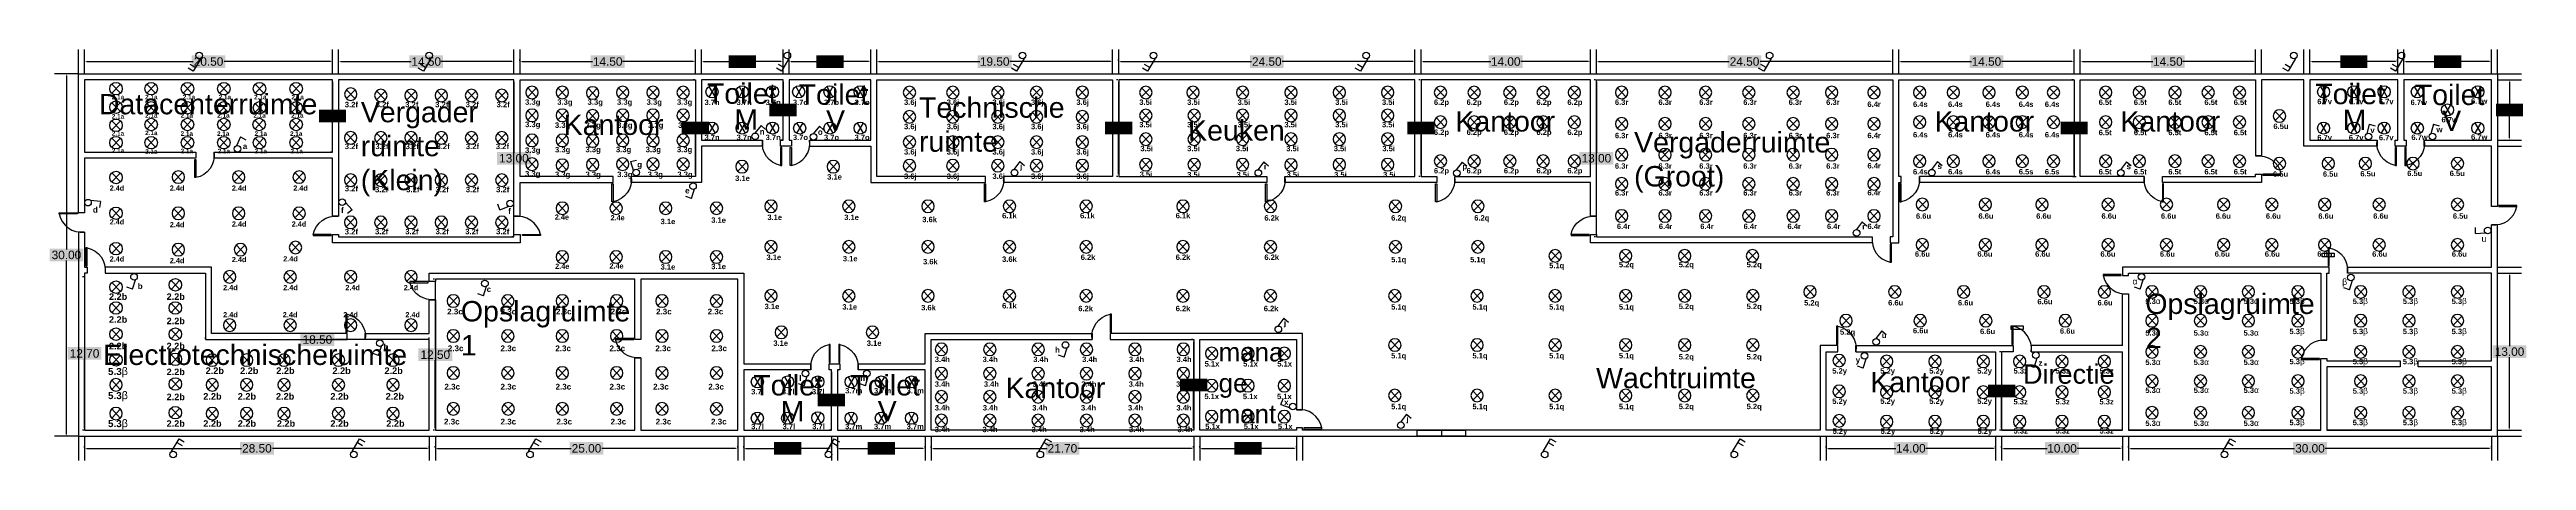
# Model space of a CAD drawing. Header units: inches. Extents: x 13 to 217, y 23 to 57.
import ezdxf

# ---------------------------------------------------------------- set-up
doc = ezdxf.new("R2010")
doc.units = ezdxf.units.IN
doc.header["$MEASUREMENT"] = 0
for name, color, linetype in [('deuren', 1, 'Continuous'), ('Layer1', 250, 'Continuous'), ('Layer2', 3, 'Continuous'), ('Layer3', 140, 'Continuous')]:
    doc.layers.add(name, color=color, linetype=linetype)
doc.styles.get("Standard").update_dxf_attribs({"font": 'arial.ttf'})
doc.dimstyles.get("Standard").update_dxf_attribs({"dimtxt": 0.7, "dimasz": 0.18, "dimexe": 0.18, "dimexo": 0.0625, "dimgap": 0.09, "dimtad": 0, "dimtih": 1, "dimtoh": 1, "dimzin": 0, "dimdsep": 46, "dimtxsty": 'Standard', "dimcen": 0.09, "dimclrt": 250, "dimadec": 0, "dimazin": 0, "dimtfac": 1, "dimtofl": 0, "dimtmove": 0, "dimatfit": 3, "dimfxl": 1, "dimtfill": 2, "dimtfillclr": 1, "dimtolj": 1, "dimtzin": 0, "dimarcsym": 0})

# ---------------------------------------------------------------- blocks, each defined once
blk = doc.blocks.new('*D1')
at = {"layer": 'Defpoints', "color": 0, "transparency": 16777216}
for p in [(15.41, 24.48), (43.91, 24.48), (43.91, 24.48)]:
    blk.add_point(p, dxfattribs=at)
at = {"layer": 'Layer2', "color": 0, "lineweight": -2, "transparency": 16777216}
for p, q in [((15.41, 24.54), (15.41, 24.66)), ((43.91, 24.54), (43.91, 24.66)), ((15.59, 24.48), (28.39, 24.48)), ((43.73, 24.48), (30.94, 24.48))]:
    blk.add_line(p, q, dxfattribs=at)
at = {"layer": 'Layer2', "color": 0, "transparency": 16777216}
for points in [[(15.59, 24.51), (15.59, 24.45), (15.41, 24.48)], [(43.73, 24.51), (43.73, 24.45), (43.91, 24.48)]]:
    blk.add_solid(points, dxfattribs=at)
at = {"layer": 'Layer2', "color": 250, "transparency": 16777216, "insert": (29.66, 24.48), "char_height": 0.7, "attachment_point": 5, "bg_fill": 1, "box_fill_scale": 1.25, "bg_fill_color": 1, "bg_fill_transparency": 0}
blk.add_mtext('\\A1;28.50', dxfattribs=at)
blk = doc.blocks.new('*D2')
at = {"layer": 'Defpoints', "color": 0, "transparency": 16777216}
for p in [(44.41, 24.48), (69.41, 24.48), (69.41, 24.48)]:
    blk.add_point(p, dxfattribs=at)
at = {"layer": 'Layer2', "color": 0, "lineweight": -2, "transparency": 16777216}
for p, q in [((44.41, 24.54), (44.41, 24.66)), ((69.41, 24.54), (69.41, 24.66)), ((44.59, 24.48), (55.64, 24.48)), ((69.23, 24.48), (58.19, 24.48))]:
    blk.add_line(p, q, dxfattribs=at)
at = {"layer": 'Layer2', "color": 0, "transparency": 16777216}
for points in [[(44.59, 24.51), (44.59, 24.45), (44.41, 24.48)], [(69.23, 24.51), (69.23, 24.45), (69.41, 24.48)]]:
    blk.add_solid(points, dxfattribs=at)
at = {"layer": 'Layer2', "color": 250, "transparency": 16777216, "insert": (56.91, 24.48), "char_height": 0.7, "attachment_point": 5, "bg_fill": 1, "box_fill_scale": 1.25, "bg_fill_color": 1, "bg_fill_transparency": 0}
blk.add_mtext('\\A1;25.00', dxfattribs=at)
blk = doc.blocks.new('*D3')
at = {"layer": 'Defpoints', "color": 0, "transparency": 16777216}
for p in [(69.91, 24.48), (77.16, 24.48), (77.16, 24.48)]:
    blk.add_point(p, dxfattribs=at)
at = {"layer": 'Layer2', "color": 0, "lineweight": -2, "transparency": 16777216}
for p, q in [((69.91, 24.54), (69.91, 24.66)), ((77.16, 24.54), (77.16, 24.66)), ((70.09, 24.48), (72.54, 24.48)), ((76.98, 24.48), (74.54, 24.48))]:
    blk.add_line(p, q, dxfattribs=at)
at = {"layer": 'Layer2', "color": 0, "transparency": 16777216}
for points in [[(70.09, 24.51), (70.09, 24.45), (69.91, 24.48)], [(76.98, 24.51), (76.98, 24.45), (77.16, 24.48)]]:
    blk.add_solid(points, dxfattribs=at)
at = {"layer": 'Layer2', "color": 250, "transparency": 16777216, "insert": (73.54, 24.48), "char_height": 0.7, "attachment_point": 5, "bg_fill": 1, "box_fill_scale": 1.25, "bg_fill_color": 1, "bg_fill_transparency": 0}
blk.add_mtext('\\A1;7.25', dxfattribs=at)
blk = doc.blocks.new('*D4')
at = {"layer": 'Defpoints', "color": 0, "transparency": 16777216}
for p in [(77.66, 24.48), (84.91, 24.48), (84.91, 24.48)]:
    blk.add_point(p, dxfattribs=at)
at = {"layer": 'Layer2', "color": 0, "lineweight": -2, "transparency": 16777216}
for p, q in [((77.66, 24.54), (77.66, 24.66)), ((84.91, 24.54), (84.91, 24.66)), ((77.84, 24.48), (80.29, 24.48)), ((84.73, 24.48), (82.29, 24.48))]:
    blk.add_line(p, q, dxfattribs=at)
at = {"layer": 'Layer2', "color": 0, "transparency": 16777216}
for points in [[(77.84, 24.51), (77.84, 24.45), (77.66, 24.48)], [(84.73, 24.51), (84.73, 24.45), (84.91, 24.48)]]:
    blk.add_solid(points, dxfattribs=at)
at = {"layer": 'Layer2', "color": 250, "transparency": 16777216, "insert": (81.29, 24.48), "char_height": 0.7, "attachment_point": 5, "bg_fill": 1, "box_fill_scale": 1.25, "bg_fill_color": 1, "bg_fill_transparency": 0}
blk.add_mtext('\\A1;7.25', dxfattribs=at)
blk = doc.blocks.new('*D5')
at = {"layer": 'Defpoints', "color": 0, "transparency": 16777216}
for p in [(85.41, 24.48), (107.11, 24.48), (107.11, 24.48)]:
    blk.add_point(p, dxfattribs=at)
at = {"layer": 'Layer2', "color": 0, "lineweight": -2, "transparency": 16777216}
for p, q in [((85.41, 24.54), (85.41, 24.66)), ((107.11, 24.54), (107.11, 24.66)), ((85.59, 24.48), (94.99, 24.48)), ((106.93, 24.48), (97.54, 24.48))]:
    blk.add_line(p, q, dxfattribs=at)
at = {"layer": 'Layer2', "color": 0, "transparency": 16777216}
for points in [[(85.59, 24.51), (85.59, 24.45), (85.41, 24.48)], [(106.93, 24.51), (106.93, 24.45), (107.11, 24.48)]]:
    blk.add_solid(points, dxfattribs=at)
at = {"layer": 'Layer2', "color": 250, "transparency": 16777216, "insert": (96.26, 24.48), "char_height": 0.7, "attachment_point": 5, "bg_fill": 1, "box_fill_scale": 1.25, "bg_fill_color": 1, "bg_fill_transparency": 0}
blk.add_mtext('\\A1;21.70', dxfattribs=at)
blk = doc.blocks.new('*D6')
at = {"layer": 'Defpoints', "color": 0, "transparency": 16777216}
for p in [(107.61, 24.48), (115.61, 24.48), (115.61, 24.48)]:
    blk.add_point(p, dxfattribs=at)
at = {"layer": 'Layer2', "color": 0, "lineweight": -2, "transparency": 16777216}
for p, q in [((107.61, 24.54), (107.61, 24.66)), ((115.61, 24.54), (115.61, 24.66)), ((107.79, 24.48), (110.61, 24.48)), ((115.43, 24.48), (112.61, 24.48))]:
    blk.add_line(p, q, dxfattribs=at)
at = {"layer": 'Layer2', "color": 0, "transparency": 16777216}
for points in [[(107.79, 24.51), (107.79, 24.45), (107.61, 24.48)], [(115.43, 24.51), (115.43, 24.45), (115.61, 24.48)]]:
    blk.add_solid(points, dxfattribs=at)
at = {"layer": 'Layer2', "color": 250, "transparency": 16777216, "insert": (111.61, 24.48), "char_height": 0.7, "attachment_point": 5, "bg_fill": 1, "box_fill_scale": 1.25, "bg_fill_color": 1, "bg_fill_transparency": 0}
blk.add_mtext('\\A1;8.00', dxfattribs=at)
blk = doc.blocks.new('*D7')
at = {"layer": 'Defpoints', "color": 0, "transparency": 16777216}
for p in [(159.41, 24.48), (173.41, 24.48), (173.41, 24.48)]:
    blk.add_point(p, dxfattribs=at)
at = {"layer": 'Layer2', "color": 0, "lineweight": -2, "transparency": 16777216}
for p, q in [((159.41, 24.54), (159.41, 24.66)), ((173.41, 24.54), (173.41, 24.66)), ((159.59, 24.48), (165.17, 24.48)), ((173.23, 24.48), (167.65, 24.48))]:
    blk.add_line(p, q, dxfattribs=at)
at = {"layer": 'Layer2', "color": 0, "transparency": 16777216}
for points in [[(159.59, 24.51), (159.59, 24.45), (159.41, 24.48)], [(173.23, 24.51), (173.23, 24.45), (173.41, 24.48)]]:
    blk.add_solid(points, dxfattribs=at)
at = {"layer": 'Layer2', "color": 250, "transparency": 16777216, "insert": (166.41, 24.48), "char_height": 0.7, "attachment_point": 5, "bg_fill": 1, "box_fill_scale": 1.25, "bg_fill_color": 1, "bg_fill_transparency": 0}
blk.add_mtext('\\A1;14.00', dxfattribs=at)
blk = doc.blocks.new('*D8')
at = {"layer": 'Defpoints', "color": 0, "transparency": 16777216}
for p in [(173.91, 24.48), (183.91, 24.48), (183.91, 24.48)]:
    blk.add_point(p, dxfattribs=at)
at = {"layer": 'Layer2', "color": 0, "lineweight": -2, "transparency": 16777216}
for p, q in [((173.91, 24.54), (173.91, 24.66)), ((183.91, 24.54), (183.91, 24.66)), ((174.09, 24.48), (177.67, 24.48)), ((183.73, 24.48), (180.15, 24.48))]:
    blk.add_line(p, q, dxfattribs=at)
at = {"layer": 'Layer2', "color": 0, "transparency": 16777216}
for points in [[(174.09, 24.51), (174.09, 24.45), (173.91, 24.48)], [(183.73, 24.51), (183.73, 24.45), (183.91, 24.48)]]:
    blk.add_solid(points, dxfattribs=at)
at = {"layer": 'Layer2', "color": 250, "transparency": 16777216, "insert": (178.91, 24.48), "char_height": 0.7, "attachment_point": 5, "bg_fill": 1, "box_fill_scale": 1.25, "bg_fill_color": 1, "bg_fill_transparency": 0}
blk.add_mtext('\\A1;10.00', dxfattribs=at)
blk = doc.blocks.new('*D9')
at = {"layer": 'Defpoints', "color": 0, "transparency": 16777216}
for p in [(184.41, 24.48), (214.41, 24.48), (214.41, 24.48)]:
    blk.add_point(p, dxfattribs=at)
at = {"layer": 'Layer2', "color": 0, "lineweight": -2, "transparency": 16777216}
for p, q in [((184.41, 24.54), (184.41, 24.66)), ((214.41, 24.54), (214.41, 24.66)), ((184.59, 24.48), (198.14, 24.48)), ((214.23, 24.48), (200.68, 24.48))]:
    blk.add_line(p, q, dxfattribs=at)
at = {"layer": 'Layer2', "color": 0, "transparency": 16777216}
for points in [[(184.59, 24.51), (184.59, 24.45), (184.41, 24.48)], [(214.23, 24.51), (214.23, 24.45), (214.41, 24.48)]]:
    blk.add_solid(points, dxfattribs=at)
at = {"layer": 'Layer2', "color": 250, "transparency": 16777216, "insert": (199.41, 24.48), "char_height": 0.7, "attachment_point": 5, "bg_fill": 1, "box_fill_scale": 1.25, "bg_fill_color": 1, "bg_fill_transparency": 0}
blk.add_mtext('\\A1;30.00', dxfattribs=at)
blk = doc.blocks.new('*D10')
at = {"layer": 'Defpoints', "color": 0, "transparency": 16777216}
for p in [(215.91, 38.98), (215.91, 38.98), (215.91, 25.98)]:
    blk.add_point(p, dxfattribs=at)
at = {"layer": 'Layer2', "color": 0, "lineweight": -2, "transparency": 16777216}
for p, q in [((215.97, 38.98), (216.09, 38.98)), ((215.91, 38.8), (215.91, 32.93)), ((215.91, 26.16), (215.91, 32.03)), ((215.97, 25.98), (216.09, 25.98))]:
    blk.add_line(p, q, dxfattribs=at)
at = {"layer": 'Layer2', "color": 0, "transparency": 16777216}
for points in [[(215.88, 38.8), (215.94, 38.8), (215.91, 38.98)], [(215.88, 26.16), (215.94, 26.16), (215.91, 25.98)]]:
    blk.add_solid(points, dxfattribs=at)
at = {"layer": 'Layer2', "color": 250, "transparency": 16777216, "insert": (215.91, 32.48), "char_height": 0.7, "attachment_point": 5, "bg_fill": 1, "box_fill_scale": 1.25, "bg_fill_color": 1, "bg_fill_transparency": 0}
blk.add_mtext('\\A1;13.00', dxfattribs=at)
blk = doc.blocks.new('*D11')
at = {"layer": 'Defpoints', "color": 0, "transparency": 16777216}
for p in [(215.91, 54.98), (215.91, 54.98), (215.91, 49.98)]:
    blk.add_point(p, dxfattribs=at)
at = {"layer": 'Layer2', "color": 0, "lineweight": -2, "transparency": 16777216}
for p, q in [((215.91, 54.8), (215.91, 52.93)), ((215.97, 54.98), (216.09, 54.98)), ((215.91, 50.16), (215.91, 52.03)), ((215.97, 49.98), (216.09, 49.98))]:
    blk.add_line(p, q, dxfattribs=at)
at = {"layer": 'Layer2', "color": 0, "transparency": 16777216}
for points in [[(215.88, 54.8), (215.94, 54.8), (215.91, 54.98)], [(215.88, 50.16), (215.94, 50.16), (215.91, 49.98)]]:
    blk.add_solid(points, dxfattribs=at)
at = {"layer": 'Layer2', "color": 250, "transparency": 16777216, "insert": (215.91, 52.48), "char_height": 0.7, "attachment_point": 5, "bg_fill": 1, "box_fill_scale": 1.25, "bg_fill_color": 1, "bg_fill_transparency": 0}
blk.add_mtext('\\A1;5.00', dxfattribs=at)
blk = doc.blocks.new('*D12')
at = {"layer": 'Defpoints', "color": 0, "transparency": 16777216}
for p in [(207.16, 56.48), (207.16, 56.48), (214.41, 56.48)]:
    blk.add_point(p, dxfattribs=at)
at = {"layer": 'Layer2', "color": 0, "lineweight": -2, "transparency": 16777216}
for p, q in [((207.16, 56.54), (207.16, 56.66)), ((207.34, 56.48), (209.79, 56.48)), ((214.23, 56.48), (211.79, 56.48)), ((214.41, 56.54), (214.41, 56.66))]:
    blk.add_line(p, q, dxfattribs=at)
at = {"layer": 'Layer2', "color": 0, "transparency": 16777216}
for points in [[(207.34, 56.51), (207.34, 56.45), (207.16, 56.48)], [(214.23, 56.51), (214.23, 56.45), (214.41, 56.48)]]:
    blk.add_solid(points, dxfattribs=at)
at = {"layer": 'Layer2', "color": 250, "transparency": 16777216, "insert": (210.79, 56.48), "char_height": 0.7, "attachment_point": 5, "bg_fill": 1, "box_fill_scale": 1.25, "bg_fill_color": 1, "bg_fill_transparency": 0}
blk.add_mtext('\\A1;7.25', dxfattribs=at)
blk = doc.blocks.new('*D13')
at = {"layer": 'Defpoints', "color": 0, "transparency": 16777216}
for p in [(199.41, 56.48), (199.41, 56.48), (206.66, 56.48)]:
    blk.add_point(p, dxfattribs=at)
at = {"layer": 'Layer2', "color": 0, "lineweight": -2, "transparency": 16777216}
for p, q in [((199.41, 56.54), (199.41, 56.66)), ((199.59, 56.48), (202.04, 56.48)), ((206.48, 56.48), (204.04, 56.48)), ((206.66, 56.54), (206.66, 56.66))]:
    blk.add_line(p, q, dxfattribs=at)
at = {"layer": 'Layer2', "color": 0, "transparency": 16777216}
for points in [[(199.59, 56.51), (199.59, 56.45), (199.41, 56.48)], [(206.48, 56.51), (206.48, 56.45), (206.66, 56.48)]]:
    blk.add_solid(points, dxfattribs=at)
at = {"layer": 'Layer2', "color": 250, "transparency": 16777216, "insert": (203.04, 56.48), "char_height": 0.7, "attachment_point": 5, "bg_fill": 1, "box_fill_scale": 1.25, "bg_fill_color": 1, "bg_fill_transparency": 0}
blk.add_mtext('\\A1;7.25', dxfattribs=at)
blk = doc.blocks.new('*D14')
at = {"layer": 'Defpoints', "color": 0, "transparency": 16777216}
for p in [(180.41, 56.48), (180.41, 56.48), (194.91, 56.48)]:
    blk.add_point(p, dxfattribs=at)
at = {"layer": 'Layer2', "color": 0, "lineweight": -2, "transparency": 16777216}
for p, q in [((180.41, 56.54), (180.41, 56.66)), ((180.59, 56.48), (186.42, 56.48)), ((194.73, 56.48), (188.9, 56.48)), ((194.91, 56.54), (194.91, 56.66))]:
    blk.add_line(p, q, dxfattribs=at)
at = {"layer": 'Layer2', "color": 0, "transparency": 16777216}
for points in [[(180.59, 56.51), (180.59, 56.45), (180.41, 56.48)], [(194.73, 56.51), (194.73, 56.45), (194.91, 56.48)]]:
    blk.add_solid(points, dxfattribs=at)
at = {"layer": 'Layer2', "color": 250, "transparency": 16777216, "insert": (187.66, 56.48), "char_height": 0.7, "attachment_point": 5, "bg_fill": 1, "box_fill_scale": 1.25, "bg_fill_color": 1, "bg_fill_transparency": 0}
blk.add_mtext('\\A1;14.50', dxfattribs=at)
blk = doc.blocks.new('*D15')
at = {"layer": 'Defpoints', "color": 0, "transparency": 16777216}
for p in [(165.41, 56.48), (165.41, 56.48), (179.91, 56.48)]:
    blk.add_point(p, dxfattribs=at)
at = {"layer": 'Layer2', "color": 0, "lineweight": -2, "transparency": 16777216}
for p, q in [((165.41, 56.54), (165.41, 56.66)), ((165.59, 56.48), (171.42, 56.48)), ((179.73, 56.48), (173.9, 56.48)), ((179.91, 56.54), (179.91, 56.66))]:
    blk.add_line(p, q, dxfattribs=at)
at = {"layer": 'Layer2', "color": 0, "transparency": 16777216}
for points in [[(165.59, 56.51), (165.59, 56.45), (165.41, 56.48)], [(179.73, 56.51), (179.73, 56.45), (179.91, 56.48)]]:
    blk.add_solid(points, dxfattribs=at)
at = {"layer": 'Layer2', "color": 250, "transparency": 16777216, "insert": (172.66, 56.48), "char_height": 0.7, "attachment_point": 5, "bg_fill": 1, "box_fill_scale": 1.25, "bg_fill_color": 1, "bg_fill_transparency": 0}
blk.add_mtext('\\A1;14.50', dxfattribs=at)
blk = doc.blocks.new('*D16')
at = {"layer": 'Defpoints', "color": 0, "transparency": 16777216}
for p in [(140.41, 56.48), (140.41, 56.48), (164.91, 56.48)]:
    blk.add_point(p, dxfattribs=at)
at = {"layer": 'Layer2', "color": 0, "lineweight": -2, "transparency": 16777216}
for p, q in [((140.41, 56.54), (140.41, 56.66)), ((140.59, 56.48), (151.39, 56.48)), ((164.73, 56.48), (153.94, 56.48)), ((164.91, 56.54), (164.91, 56.66))]:
    blk.add_line(p, q, dxfattribs=at)
at = {"layer": 'Layer2', "color": 0, "transparency": 16777216}
for points in [[(140.59, 56.51), (140.59, 56.45), (140.41, 56.48)], [(164.73, 56.51), (164.73, 56.45), (164.91, 56.48)]]:
    blk.add_solid(points, dxfattribs=at)
at = {"layer": 'Layer2', "color": 250, "transparency": 16777216, "insert": (152.66, 56.48), "char_height": 0.7, "attachment_point": 5, "bg_fill": 1, "box_fill_scale": 1.25, "bg_fill_color": 1, "bg_fill_transparency": 0}
blk.add_mtext('\\A1;24.50', dxfattribs=at)
blk = doc.blocks.new('*D17')
at = {"layer": 'Defpoints', "color": 0, "transparency": 16777216}
for p in [(125.91, 56.48), (125.91, 56.48), (139.91, 56.48)]:
    blk.add_point(p, dxfattribs=at)
at = {"layer": 'Layer2', "color": 0, "lineweight": -2, "transparency": 16777216}
for p, q in [((125.91, 56.54), (125.91, 56.66)), ((126.09, 56.48), (131.67, 56.48)), ((139.73, 56.48), (134.15, 56.48)), ((139.91, 56.54), (139.91, 56.66))]:
    blk.add_line(p, q, dxfattribs=at)
at = {"layer": 'Layer2', "color": 0, "transparency": 16777216}
for points in [[(126.09, 56.51), (126.09, 56.45), (125.91, 56.48)], [(139.73, 56.51), (139.73, 56.45), (139.91, 56.48)]]:
    blk.add_solid(points, dxfattribs=at)
at = {"layer": 'Layer2', "color": 250, "transparency": 16777216, "insert": (132.91, 56.48), "char_height": 0.7, "attachment_point": 5, "bg_fill": 1, "box_fill_scale": 1.25, "bg_fill_color": 1, "bg_fill_transparency": 0}
blk.add_mtext('\\A1;14.00', dxfattribs=at)
blk = doc.blocks.new('*D18')
at = {"layer": 'Defpoints', "color": 0, "transparency": 16777216}
for p in [(100.91, 56.48), (100.91, 56.48), (125.41, 56.48)]:
    blk.add_point(p, dxfattribs=at)
at = {"layer": 'Layer2', "color": 0, "lineweight": -2, "transparency": 16777216}
for p, q in [((100.91, 56.54), (100.91, 56.66)), ((101.09, 56.48), (111.89, 56.48)), ((125.23, 56.48), (114.44, 56.48)), ((125.41, 56.54), (125.41, 56.66))]:
    blk.add_line(p, q, dxfattribs=at)
at = {"layer": 'Layer2', "color": 0, "transparency": 16777216}
for points in [[(101.09, 56.51), (101.09, 56.45), (100.91, 56.48)], [(125.23, 56.51), (125.23, 56.45), (125.41, 56.48)]]:
    blk.add_solid(points, dxfattribs=at)
at = {"layer": 'Layer2', "color": 250, "transparency": 16777216, "insert": (113.16, 56.48), "char_height": 0.7, "attachment_point": 5, "bg_fill": 1, "box_fill_scale": 1.25, "bg_fill_color": 1, "bg_fill_transparency": 0}
blk.add_mtext('\\A1;24.50', dxfattribs=at)
blk = doc.blocks.new('*D19')
at = {"layer": 'Defpoints', "color": 0, "transparency": 16777216}
for p in [(80.91, 56.48), (80.91, 56.48), (100.41, 56.48)]:
    blk.add_point(p, dxfattribs=at)
at = {"layer": 'Layer2', "color": 0, "lineweight": -2, "transparency": 16777216}
for p, q in [((80.91, 56.54), (80.91, 56.66)), ((81.09, 56.48), (89.42, 56.48)), ((100.23, 56.48), (91.9, 56.48)), ((100.41, 56.54), (100.41, 56.66))]:
    blk.add_line(p, q, dxfattribs=at)
at = {"layer": 'Layer2', "color": 0, "transparency": 16777216}
for points in [[(81.09, 56.51), (81.09, 56.45), (80.91, 56.48)], [(100.23, 56.51), (100.23, 56.45), (100.41, 56.48)]]:
    blk.add_solid(points, dxfattribs=at)
at = {"layer": 'Layer2', "color": 250, "transparency": 16777216, "insert": (90.66, 56.48), "char_height": 0.7, "attachment_point": 5, "bg_fill": 1, "box_fill_scale": 1.25, "bg_fill_color": 1, "bg_fill_transparency": 0}
blk.add_mtext('\\A1;19.50', dxfattribs=at)
blk = doc.blocks.new('*D20')
at = {"layer": 'Defpoints', "color": 0, "transparency": 16777216}
for p in [(73.66, 56.48), (73.66, 56.48), (80.41, 56.48)]:
    blk.add_point(p, dxfattribs=at)
at = {"layer": 'Layer2', "color": 0, "lineweight": -2, "transparency": 16777216}
for p, q in [((73.66, 56.54), (73.66, 56.66)), ((73.84, 56.48), (76.03, 56.48)), ((80.23, 56.48), (78.04, 56.48)), ((80.41, 56.54), (80.41, 56.66))]:
    blk.add_line(p, q, dxfattribs=at)
at = {"layer": 'Layer2', "color": 0, "transparency": 16777216}
for points in [[(73.84, 56.51), (73.84, 56.45), (73.66, 56.48)], [(80.23, 56.51), (80.23, 56.45), (80.41, 56.48)]]:
    blk.add_solid(points, dxfattribs=at)
at = {"layer": 'Layer2', "color": 250, "transparency": 16777216, "insert": (77.04, 56.48), "char_height": 0.7, "attachment_point": 5, "bg_fill": 1, "box_fill_scale": 1.25, "bg_fill_color": 1, "bg_fill_transparency": 0}
blk.add_mtext('\\A1;6.75', dxfattribs=at)
blk = doc.blocks.new('*D21')
at = {"layer": 'Defpoints', "color": 0, "transparency": 16777216}
for p in [(66.41, 56.48), (66.41, 56.48), (73.16, 56.48)]:
    blk.add_point(p, dxfattribs=at)
at = {"layer": 'Layer2', "color": 0, "lineweight": -2, "transparency": 16777216}
for p, q in [((66.41, 56.54), (66.41, 56.66)), ((66.59, 56.48), (68.78, 56.48)), ((72.98, 56.48), (70.79, 56.48)), ((73.16, 56.54), (73.16, 56.66))]:
    blk.add_line(p, q, dxfattribs=at)
at = {"layer": 'Layer2', "color": 0, "transparency": 16777216}
for points in [[(66.59, 56.51), (66.59, 56.45), (66.41, 56.48)], [(72.98, 56.51), (72.98, 56.45), (73.16, 56.48)]]:
    blk.add_solid(points, dxfattribs=at)
at = {"layer": 'Layer2', "color": 250, "transparency": 16777216, "insert": (69.79, 56.48), "char_height": 0.7, "attachment_point": 5, "bg_fill": 1, "box_fill_scale": 1.25, "bg_fill_color": 1, "bg_fill_transparency": 0}
blk.add_mtext('\\A1;6.75', dxfattribs=at)
blk = doc.blocks.new('*D22')
at = {"layer": 'Defpoints', "color": 0, "transparency": 16777216}
for p in [(51.41, 56.48), (51.41, 56.48), (65.91, 56.48)]:
    blk.add_point(p, dxfattribs=at)
at = {"layer": 'Layer2', "color": 0, "lineweight": -2, "transparency": 16777216}
for p, q in [((51.41, 56.54), (51.41, 56.66)), ((51.59, 56.48), (57.42, 56.48)), ((65.73, 56.48), (59.9, 56.48)), ((65.91, 56.54), (65.91, 56.66))]:
    blk.add_line(p, q, dxfattribs=at)
at = {"layer": 'Layer2', "color": 0, "transparency": 16777216}
for points in [[(51.59, 56.51), (51.59, 56.45), (51.41, 56.48)], [(65.73, 56.51), (65.73, 56.45), (65.91, 56.48)]]:
    blk.add_solid(points, dxfattribs=at)
at = {"layer": 'Layer2', "color": 250, "transparency": 16777216, "insert": (58.66, 56.48), "char_height": 0.7, "attachment_point": 5, "bg_fill": 1, "box_fill_scale": 1.25, "bg_fill_color": 1, "bg_fill_transparency": 0}
blk.add_mtext('\\A1;14.50', dxfattribs=at)
blk = doc.blocks.new('*D23')
at = {"layer": 'Defpoints', "color": 0, "transparency": 16777216}
for p in [(36.41, 56.48), (36.41, 56.48), (50.91, 56.48)]:
    blk.add_point(p, dxfattribs=at)
at = {"layer": 'Layer2', "color": 0, "lineweight": -2, "transparency": 16777216}
for p, q in [((36.41, 56.54), (36.41, 56.66)), ((36.59, 56.48), (42.42, 56.48)), ((50.73, 56.48), (44.9, 56.48)), ((50.91, 56.54), (50.91, 56.66))]:
    blk.add_line(p, q, dxfattribs=at)
at = {"layer": 'Layer2', "color": 0, "transparency": 16777216}
for points in [[(36.59, 56.51), (36.59, 56.45), (36.41, 56.48)], [(50.73, 56.51), (50.73, 56.45), (50.91, 56.48)]]:
    blk.add_solid(points, dxfattribs=at)
at = {"layer": 'Layer2', "color": 250, "transparency": 16777216, "insert": (43.66, 56.48), "char_height": 0.7, "attachment_point": 5, "bg_fill": 1, "box_fill_scale": 1.25, "bg_fill_color": 1, "bg_fill_transparency": 0}
blk.add_mtext('\\A1;14.50', dxfattribs=at)
blk = doc.blocks.new('*D24')
at = {"layer": 'Defpoints', "color": 0, "transparency": 16777216}
for p in [(15.41, 56.48), (15.41, 56.48), (35.91, 56.48)]:
    blk.add_point(p, dxfattribs=at)
at = {"layer": 'Layer2', "color": 0, "lineweight": -2, "transparency": 16777216}
for p, q in [((15.41, 56.54), (15.41, 56.66)), ((15.59, 56.48), (24.39, 56.48)), ((35.73, 56.48), (26.94, 56.48)), ((35.91, 56.54), (35.91, 56.66))]:
    blk.add_line(p, q, dxfattribs=at)
at = {"layer": 'Layer2', "color": 0, "transparency": 16777216}
for points in [[(15.59, 56.51), (15.59, 56.45), (15.41, 56.48)], [(35.73, 56.51), (35.73, 56.45), (35.91, 56.48)]]:
    blk.add_solid(points, dxfattribs=at)
at = {"layer": 'Layer2', "color": 250, "transparency": 16777216, "insert": (25.66, 56.48), "char_height": 0.7, "attachment_point": 5, "bg_fill": 1, "box_fill_scale": 1.25, "bg_fill_color": 1, "bg_fill_transparency": 0}
blk.add_mtext('\\A1;20.50', dxfattribs=at)
blk = doc.blocks.new('*D25')
at = {"layer": 'Defpoints', "color": 0, "transparency": 16777216}
for p in [(13.91, 55.48), (13.91, 55.48), (13.91, 25.48)]:
    blk.add_point(p, dxfattribs=at)
at = {"layer": 'Layer2', "color": 0, "lineweight": -2, "transparency": 16777216}
for p, q in [((13.85, 55.48), (13.73, 55.48)), ((13.91, 55.3), (13.91, 40.93)), ((13.91, 25.66), (13.91, 40.03)), ((13.85, 25.48), (13.73, 25.48))]:
    blk.add_line(p, q, dxfattribs=at)
at = {"layer": 'Layer2', "color": 0, "transparency": 16777216}
for points in [[(13.88, 55.3), (13.94, 55.3), (13.91, 55.48)], [(13.88, 25.66), (13.94, 25.66), (13.91, 25.48)]]:
    blk.add_solid(points, dxfattribs=at)
at = {"layer": 'Layer2', "color": 250, "transparency": 16777216, "insert": (13.91, 40.48), "char_height": 0.7, "attachment_point": 5, "bg_fill": 1, "box_fill_scale": 1.25, "bg_fill_color": 1, "bg_fill_transparency": 0}
blk.add_mtext('\\A1;30.00', dxfattribs=at)
blk = doc.blocks.new('*D26')
at = {"layer": 'Defpoints', "color": 0, "transparency": 16777216}
for p in [(15.41, 38.68), (15.41, 38.68), (15.41, 25.98)]:
    blk.add_point(p, dxfattribs=at)
at = {"layer": 'Layer2', "color": 0, "lineweight": -2, "transparency": 16777216}
for p, q in [((15.35, 38.68), (15.23, 38.68)), ((15.41, 38.5), (15.41, 32.78)), ((15.41, 26.16), (15.41, 31.88)), ((15.35, 25.98), (15.23, 25.98))]:
    blk.add_line(p, q, dxfattribs=at)
at = {"layer": 'Layer2', "color": 0, "transparency": 16777216}
for points in [[(15.38, 38.5), (15.44, 38.5), (15.41, 38.68)], [(15.38, 26.16), (15.44, 26.16), (15.41, 25.98)]]:
    blk.add_solid(points, dxfattribs=at)
at = {"layer": 'Layer2', "color": 250, "transparency": 16777216, "insert": (15.41, 32.33), "char_height": 0.7, "attachment_point": 5, "bg_fill": 1, "box_fill_scale": 1.25, "bg_fill_color": 1, "bg_fill_transparency": 0}
blk.add_mtext('\\A1;12.70', dxfattribs=at)
blk = doc.blocks.new('*D27')
at = {"layer": 'Defpoints', "color": 0, "transparency": 16777216}
for p in [(35.91, 54.98), (35.91, 54.98), (35.91, 48.98)]:
    blk.add_point(p, dxfattribs=at)
at = {"layer": 'Layer2', "color": 0, "lineweight": -2, "transparency": 16777216}
for p, q in [((35.85, 54.98), (35.73, 54.98)), ((35.91, 54.8), (35.91, 52.43)), ((35.91, 49.16), (35.91, 51.53)), ((35.85, 48.98), (35.73, 48.98))]:
    blk.add_line(p, q, dxfattribs=at)
at = {"layer": 'Layer2', "color": 0, "transparency": 16777216}
for points in [[(35.88, 54.8), (35.94, 54.8), (35.91, 54.98)], [(35.88, 49.16), (35.94, 49.16), (35.91, 48.98)]]:
    blk.add_solid(points, dxfattribs=at)
at = {"layer": 'Layer2', "color": 250, "transparency": 16777216, "insert": (35.91, 51.98), "char_height": 0.7, "attachment_point": 5, "bg_fill": 1, "box_fill_scale": 1.25, "bg_fill_color": 1, "bg_fill_transparency": 0}
blk.add_mtext('\\A1;6.00', dxfattribs=at)
blk = doc.blocks.new('*D28')
at = {"layer": 'Defpoints', "color": 0, "transparency": 16777216}
for p in [(50.91, 54.98), (50.91, 41.98), (50.91, 41.98)]:
    blk.add_point(p, dxfattribs=at)
at = {"layer": 'Layer2', "color": 0, "lineweight": -2, "transparency": 16777216}
for p, q in [((50.85, 54.98), (50.73, 54.98)), ((50.91, 54.8), (50.91, 48.93)), ((50.91, 42.16), (50.91, 48.03)), ((50.85, 41.98), (50.73, 41.98))]:
    blk.add_line(p, q, dxfattribs=at)
at = {"layer": 'Layer2', "color": 0, "transparency": 16777216}
for points in [[(50.88, 54.8), (50.94, 54.8), (50.91, 54.98)], [(50.88, 42.16), (50.94, 42.16), (50.91, 41.98)]]:
    blk.add_solid(points, dxfattribs=at)
at = {"layer": 'Layer2', "color": 250, "transparency": 16777216, "insert": (50.91, 48.48), "char_height": 0.7, "attachment_point": 5, "bg_fill": 1, "box_fill_scale": 1.25, "bg_fill_color": 1, "bg_fill_transparency": 0}
blk.add_mtext('\\A1;13.00', dxfattribs=at)
blk = doc.blocks.new('*D29')
at = {"layer": 'Defpoints', "color": 0, "transparency": 16777216}
for p in [(65.91, 54.98), (65.91, 46.98), (65.91, 46.98)]:
    blk.add_point(p, dxfattribs=at)
at = {"layer": 'Layer2', "color": 0, "lineweight": -2, "transparency": 16777216}
for p, q in [((65.85, 54.98), (65.73, 54.98)), ((65.91, 54.8), (65.91, 51.43)), ((65.91, 47.16), (65.91, 50.53)), ((65.85, 46.98), (65.73, 46.98))]:
    blk.add_line(p, q, dxfattribs=at)
at = {"layer": 'Layer2', "color": 0, "transparency": 16777216}
for points in [[(65.88, 54.8), (65.94, 54.8), (65.91, 54.98)], [(65.88, 47.16), (65.94, 47.16), (65.91, 46.98)]]:
    blk.add_solid(points, dxfattribs=at)
at = {"layer": 'Layer2', "color": 250, "transparency": 16777216, "insert": (65.91, 50.98), "char_height": 0.7, "attachment_point": 5, "bg_fill": 1, "box_fill_scale": 1.25, "bg_fill_color": 1, "bg_fill_transparency": 0}
blk.add_mtext('\\A1;8.00', dxfattribs=at)
blk = doc.blocks.new('*D30')
at = {"layer": 'Defpoints', "color": 0, "transparency": 16777216}
for p in [(73.16, 54.98), (73.16, 49.98), (73.16, 49.98)]:
    blk.add_point(p, dxfattribs=at)
at = {"layer": 'Layer2', "color": 0, "lineweight": -2, "transparency": 16777216}
for p, q in [((73.1, 54.98), (72.98, 54.98)), ((73.16, 54.8), (73.16, 52.93)), ((73.16, 50.16), (73.16, 52.03)), ((73.1, 49.98), (72.98, 49.98))]:
    blk.add_line(p, q, dxfattribs=at)
at = {"layer": 'Layer2', "color": 0, "transparency": 16777216}
for points in [[(73.13, 54.8), (73.19, 54.8), (73.16, 54.98)], [(73.13, 50.16), (73.19, 50.16), (73.16, 49.98)]]:
    blk.add_solid(points, dxfattribs=at)
at = {"layer": 'Layer2', "color": 250, "transparency": 16777216, "insert": (73.16, 52.48), "char_height": 0.7, "attachment_point": 5, "bg_fill": 1, "box_fill_scale": 1.25, "bg_fill_color": 1, "bg_fill_transparency": 0}
blk.add_mtext('\\A1;5.00', dxfattribs=at)
blk = doc.blocks.new('*D31')
at = {"layer": 'Defpoints', "color": 0, "transparency": 16777216}
for p in [(25.41, 33.48), (43.91, 33.48), (43.91, 33.48)]:
    blk.add_point(p, dxfattribs=at)
at = {"layer": 'Layer2', "color": 0, "lineweight": -2, "transparency": 16777216}
for p, q in [((25.41, 33.54), (25.41, 33.66)), ((25.59, 33.48), (33.42, 33.48)), ((43.73, 33.48), (35.9, 33.48)), ((43.91, 33.54), (43.91, 33.66))]:
    blk.add_line(p, q, dxfattribs=at)
at = {"layer": 'Layer2', "color": 0, "transparency": 16777216}
for points in [[(25.59, 33.51), (25.59, 33.45), (25.41, 33.48)], [(43.73, 33.51), (43.73, 33.45), (43.91, 33.48)]]:
    blk.add_solid(points, dxfattribs=at)
at = {"layer": 'Layer2', "color": 250, "transparency": 16777216, "insert": (34.66, 33.48), "char_height": 0.7, "attachment_point": 5, "bg_fill": 1, "box_fill_scale": 1.25, "bg_fill_color": 1, "bg_fill_transparency": 0}
blk.add_mtext('\\A1;18.50', dxfattribs=at)
blk = doc.blocks.new('*D32')
at = {"layer": 'Defpoints', "color": 0, "transparency": 16777216}
for p in [(44.41, 38.48), (44.41, 38.48), (44.41, 25.98)]:
    blk.add_point(p, dxfattribs=at)
at = {"layer": 'Layer2', "color": 0, "lineweight": -2, "transparency": 16777216}
for p, q in [((44.35, 38.48), (44.23, 38.48)), ((44.41, 38.3), (44.41, 32.68)), ((44.41, 26.16), (44.41, 31.78)), ((44.35, 25.98), (44.23, 25.98))]:
    blk.add_line(p, q, dxfattribs=at)
at = {"layer": 'Layer2', "color": 0, "transparency": 16777216}
for points in [[(44.38, 38.3), (44.44, 38.3), (44.41, 38.48)], [(44.38, 26.16), (44.44, 26.16), (44.41, 25.98)]]:
    blk.add_solid(points, dxfattribs=at)
at = {"layer": 'Layer2', "color": 250, "transparency": 16777216, "insert": (44.41, 32.23), "char_height": 0.7, "attachment_point": 5, "bg_fill": 1, "box_fill_scale": 1.25, "bg_fill_color": 1, "bg_fill_transparency": 0}
blk.add_mtext('\\A1;12.50', dxfattribs=at)
blk = doc.blocks.new('*D33')
at = {"layer": 'Defpoints', "color": 0, "transparency": 16777216}
for p in [(77.16, 30.98), (77.16, 30.98), (77.16, 25.98)]:
    blk.add_point(p, dxfattribs=at)
at = {"layer": 'Layer2', "color": 0, "lineweight": -2, "transparency": 16777216}
for p, q in [((77.1, 30.98), (76.98, 30.98)), ((77.16, 30.8), (77.16, 28.93)), ((77.16, 26.16), (77.16, 28.03)), ((77.1, 25.98), (76.98, 25.98))]:
    blk.add_line(p, q, dxfattribs=at)
at = {"layer": 'Layer2', "color": 0, "transparency": 16777216}
for points in [[(77.13, 30.8), (77.19, 30.8), (77.16, 30.98)], [(77.13, 26.16), (77.19, 26.16), (77.16, 25.98)]]:
    blk.add_solid(points, dxfattribs=at)
at = {"layer": 'Layer2', "color": 250, "transparency": 16777216, "insert": (77.16, 28.48), "char_height": 0.7, "attachment_point": 5, "bg_fill": 1, "box_fill_scale": 1.25, "bg_fill_color": 1, "bg_fill_transparency": 0}
blk.add_mtext('\\A1;5.00', dxfattribs=at)
blk = doc.blocks.new('*D34')
at = {"layer": 'Defpoints', "color": 0, "transparency": 16777216}
for p in [(100.91, 54.98), (100.91, 54.98), (100.91, 46.98)]:
    blk.add_point(p, dxfattribs=at)
at = {"layer": 'Layer2', "color": 0, "lineweight": -2, "transparency": 16777216}
for p, q in [((100.85, 54.98), (100.73, 54.98)), ((100.91, 54.8), (100.91, 51.43)), ((100.91, 47.16), (100.91, 50.53)), ((100.85, 46.98), (100.73, 46.98))]:
    blk.add_line(p, q, dxfattribs=at)
at = {"layer": 'Layer2', "color": 0, "transparency": 16777216}
for points in [[(100.88, 54.8), (100.94, 54.8), (100.91, 54.98)], [(100.88, 47.16), (100.94, 47.16), (100.91, 46.98)]]:
    blk.add_solid(points, dxfattribs=at)
at = {"layer": 'Layer2', "color": 250, "transparency": 16777216, "insert": (100.91, 50.98), "char_height": 0.7, "attachment_point": 5, "bg_fill": 1, "box_fill_scale": 1.25, "bg_fill_color": 1, "bg_fill_transparency": 0}
blk.add_mtext('\\A1;8.00', dxfattribs=at)
blk = doc.blocks.new('*D35')
at = {"layer": 'Defpoints', "color": 0, "transparency": 16777216}
for p in [(125.91, 54.98), (125.91, 54.98), (125.91, 46.98)]:
    blk.add_point(p, dxfattribs=at)
at = {"layer": 'Layer2', "color": 0, "lineweight": -2, "transparency": 16777216}
for p, q in [((125.85, 54.98), (125.73, 54.98)), ((125.91, 54.8), (125.91, 51.43)), ((125.91, 47.16), (125.91, 50.53)), ((125.85, 46.98), (125.73, 46.98))]:
    blk.add_line(p, q, dxfattribs=at)
at = {"layer": 'Layer2', "color": 0, "transparency": 16777216}
for points in [[(125.88, 54.8), (125.94, 54.8), (125.91, 54.98)], [(125.88, 47.16), (125.94, 47.16), (125.91, 46.98)]]:
    blk.add_solid(points, dxfattribs=at)
at = {"layer": 'Layer2', "color": 250, "transparency": 16777216, "insert": (125.91, 50.98), "char_height": 0.7, "attachment_point": 5, "bg_fill": 1, "box_fill_scale": 1.25, "bg_fill_color": 1, "bg_fill_transparency": 0}
blk.add_mtext('\\A1;8.00', dxfattribs=at)
blk = doc.blocks.new('*D36')
at = {"layer": 'Defpoints', "color": 0, "transparency": 16777216}
for p in [(107.11, 33.48), (107.11, 33.48), (107.11, 25.98)]:
    blk.add_point(p, dxfattribs=at)
at = {"layer": 'Layer2', "color": 0, "lineweight": -2, "transparency": 16777216}
for p, q in [((107.05, 33.48), (106.93, 33.48)), ((107.11, 33.3), (107.11, 30.18)), ((107.11, 26.16), (107.11, 29.28)), ((107.05, 25.98), (106.93, 25.98))]:
    blk.add_line(p, q, dxfattribs=at)
at = {"layer": 'Layer2', "color": 0, "transparency": 16777216}
for points in [[(107.08, 33.3), (107.14, 33.3), (107.11, 33.48)], [(107.08, 26.16), (107.14, 26.16), (107.11, 25.98)]]:
    blk.add_solid(points, dxfattribs=at)
at = {"layer": 'Layer2', "color": 250, "transparency": 16777216, "insert": (107.11, 29.73), "char_height": 0.7, "attachment_point": 5, "bg_fill": 1, "box_fill_scale": 1.25, "bg_fill_color": 1, "bg_fill_transparency": 0}
blk.add_mtext('\\A1;7.50', dxfattribs=at)
blk = doc.blocks.new('*D37')
at = {"layer": 'Defpoints', "color": 0, "transparency": 16777216}
for p in [(140.41, 54.98), (140.41, 54.98), (140.41, 41.98)]:
    blk.add_point(p, dxfattribs=at)
at = {"layer": 'Layer2', "color": 0, "lineweight": -2, "transparency": 16777216}
for p, q in [((140.35, 54.98), (140.23, 54.98)), ((140.41, 54.8), (140.41, 48.93)), ((140.41, 42.16), (140.41, 48.03)), ((140.35, 41.98), (140.23, 41.98))]:
    blk.add_line(p, q, dxfattribs=at)
at = {"layer": 'Layer2', "color": 0, "transparency": 16777216}
for points in [[(140.38, 54.8), (140.44, 54.8), (140.41, 54.98)], [(140.38, 42.16), (140.44, 42.16), (140.41, 41.98)]]:
    blk.add_solid(points, dxfattribs=at)
at = {"layer": 'Layer2', "color": 250, "transparency": 16777216, "insert": (140.41, 48.48), "char_height": 0.7, "attachment_point": 5, "bg_fill": 1, "box_fill_scale": 1.25, "bg_fill_color": 1, "bg_fill_transparency": 0}
blk.add_mtext('\\A1;13.00', dxfattribs=at)
blk = doc.blocks.new('*D38')
at = {"layer": 'Defpoints', "color": 0, "transparency": 16777216}
for p in [(179.91, 54.98), (179.91, 54.98), (179.71, 46.98)]:
    blk.add_point(p, dxfattribs=at)
at = {"layer": 'Layer2', "color": 0, "lineweight": -2, "transparency": 16777216}
for p, q in [((179.85, 54.98), (179.73, 54.98)), ((179.91, 54.8), (179.91, 51.43)), ((179.91, 47.16), (179.91, 50.53)), ((179.77, 46.98), (180.09, 46.98))]:
    blk.add_line(p, q, dxfattribs=at)
at = {"layer": 'Layer2', "color": 0, "transparency": 16777216}
for points in [[(179.88, 54.8), (179.94, 54.8), (179.91, 54.98)], [(179.88, 47.16), (179.94, 47.16), (179.91, 46.98)]]:
    blk.add_solid(points, dxfattribs=at)
at = {"layer": 'Layer2', "color": 250, "transparency": 16777216, "insert": (179.91, 50.98), "char_height": 0.7, "attachment_point": 5, "bg_fill": 1, "box_fill_scale": 1.25, "bg_fill_color": 1, "bg_fill_transparency": 0}
blk.add_mtext('\\A1;8.00', dxfattribs=at)
blk = doc.blocks.new('*D39')
at = {"layer": 'Defpoints', "color": 0, "transparency": 16777216}
for p in [(173.91, 32.48), (173.91, 25.98), (173.91, 25.98)]:
    blk.add_point(p, dxfattribs=at)
at = {"layer": 'Layer2', "color": 0, "lineweight": -2, "transparency": 16777216}
for p, q in [((173.85, 32.48), (173.73, 32.48)), ((173.91, 32.3), (173.91, 29.68)), ((173.91, 26.16), (173.91, 28.78)), ((173.85, 25.98), (173.73, 25.98))]:
    blk.add_line(p, q, dxfattribs=at)
at = {"layer": 'Layer2', "color": 0, "transparency": 16777216}
for points in [[(173.88, 32.3), (173.94, 32.3), (173.91, 32.48)], [(173.88, 26.16), (173.94, 26.16), (173.91, 25.98)]]:
    blk.add_solid(points, dxfattribs=at)
at = {"layer": 'Layer2', "color": 250, "transparency": 16777216, "insert": (173.91, 29.23), "char_height": 0.7, "attachment_point": 5, "bg_fill": 1, "box_fill_scale": 1.25, "bg_fill_color": 1, "bg_fill_transparency": 0}
blk.add_mtext('\\A1;6.50', dxfattribs=at)
blk = doc.blocks.new('lamp')
at = {"layer": 'Layer2'}
for p, q in [((17.96, 64.37), (17.96, 64.37)), ((17.7, 63.73), (18.22, 64.28)), ((17.7, 64.27), (18.22, 63.73)), ((17.96, 63.62), (17.96, 63.62)), ((17.96, 63.62), (17.96, 63.62))]:
    blk.add_line(p, q, dxfattribs=at)
blk.add_circle((17.96, 64), 0.377, dxfattribs=at)
blk = doc.blocks.new('c')
at = {"color": 114, "true_color": 0x139b48}
blk.add_line((52.54, 22.73), (52.16, 22), dxfattribs=at)
at = {"layer": 'Layer3', "color": 114, "true_color": 0x139b48}
blk.add_line((52.54, 22.73), (52.97, 22.48), dxfattribs=at)
blk.add_circle((52.24, 21.75), 0.273, dxfattribs=at)

msp = doc.modelspace()

# ---------------------------------------------------------------- linework, layer by layer
for p, q in [((14.912, 55.479), (14.912, 57.479)), ((15.412, 55.479), (15.412, 57.479)), ((35.912, 55.479), (35.912, 57.479)), ((36.412, 55.479), (36.412, 57.479)), ((50.912, 55.479), (50.912, 57.479)), ((51.412, 55.479), (51.412, 57.479)), ((65.912, 55.479), (65.912, 57.479)), ((66.412, 55.479), (66.412, 57.479)), ((73.162, 55.479), (73.162, 57.479)), ((73.662, 55.479), (73.662, 57.479)), ((80.412, 55.479), (80.412, 57.479)), ((80.912, 55.479), (80.912, 57.479)), ((100.412, 55.479), (100.412, 57.479)), ((100.912, 55.479), (100.912, 57.479)), ((125.412, 55.479), (125.412, 57.479)), ((125.912, 55.479), (125.912, 57.479)), ((139.912, 55.479), (139.912, 57.479)), ((140.412, 55.479), (140.412, 57.479)), ((164.912, 55.479), (164.912, 57.479)), ((165.412, 55.479), (165.412, 57.479)), ((179.912, 55.479), (179.912, 57.479)), ((180.412, 55.479), (180.412, 57.479)), ((194.912, 55.479), (194.912, 57.479)), ((195.412, 55.479), (195.412, 57.479)), ((198.912, 55.479), (198.912, 57.479)), ((199.412, 55.479), (199.412, 57.479)), ((206.662, 55.479), (206.662, 57.479)), ((207.162, 55.479), (207.162, 57.479)), ((214.412, 55.479), (214.412, 57.479)), ((214.912, 55.479), (214.912, 57.479)), ((14.912, 55.479), (12.912, 55.479)), ((214.912, 55.479), (216.912, 55.479)), ((67.537, 54.412), (67.037, 53.546)), ((67.037, 54.412), (67.537, 53.546)), ((70.037, 54.412), (69.537, 53.546)), ((69.537, 54.412), (70.037, 53.546)), ((72.537, 54.412), (72.037, 53.546)), ((72.037, 54.412), (72.537, 53.546)), ((74.705, 54.412), (74.205, 53.546)), ((74.205, 54.412), (74.705, 53.546)), ((77.287, 54.412), (76.787, 53.546)), ((76.787, 54.412), (77.287, 53.546)), ((79.787, 54.412), (79.287, 53.546)), ((79.287, 54.412), (79.787, 53.546)), ((200.787, 54.412), (200.287, 53.546)), ((200.287, 54.412), (200.787, 53.546)), ((203.287, 54.412), (202.787, 53.546)), ((202.787, 54.412), (203.287, 53.546)), ((205.789, 54.412), (205.289, 53.546)), ((205.289, 54.412), (205.789, 53.546)), ((208.537, 54.412), (208.037, 53.546)), ((208.037, 54.412), (208.537, 53.546)), ((213.537, 54.412), (213.037, 53.546)), ((213.037, 54.412), (213.537, 53.546)), ((214.912, 54.979), (216.912, 54.979)), ((67.537, 51.412), (67.037, 50.546)), ((67.037, 51.412), (67.537, 50.546)), ((70.037, 51.412), (69.537, 50.546)), ((69.537, 51.412), (70.037, 50.546)), ((72.537, 51.412), (72.037, 50.546)), ((72.037, 51.412), (72.537, 50.546)), ((74.787, 51.412), (74.287, 50.546)), ((74.287, 51.412), (74.787, 50.546)), ((77.287, 51.412), (76.787, 50.546)), ((76.787, 51.412), (77.287, 50.546)), ((79.787, 51.412), (79.287, 50.546)), ((79.287, 51.412), (79.787, 50.546)), ((200.787, 51.412), (200.287, 50.546)), ((200.287, 51.412), (200.787, 50.546)), ((203.287, 51.412), (202.787, 50.546)), ((202.787, 51.412), (203.287, 50.546)), ((205.787, 51.412), (205.287, 50.546)), ((205.287, 51.412), (205.787, 50.546)), ((208.537, 51.412), (208.037, 50.546)), ((208.037, 51.412), (208.537, 50.546)), ((211.037, 52.912), (210.537, 52.046)), ((210.537, 52.912), (211.037, 52.046)), ((213.537, 51.412), (213.037, 50.546)), ((213.037, 51.412), (213.537, 50.546)), ((214.912, 49.979), (216.912, 49.979)), ((214.912, 49.479), (216.912, 49.479)), ((214.912, 39.479), (216.912, 39.479)), ((214.912, 38.979), (216.912, 38.979)), ((71.287, 30.412), (70.787, 29.546)), ((70.787, 30.412), (71.287, 29.546)), ((73.787, 30.412), (73.287, 29.546)), ((73.287, 30.412), (73.787, 29.546)), ((76.287, 30.412), (75.787, 29.546)), ((75.787, 30.412), (76.287, 29.546)), ((79.037, 30.412), (78.537, 29.546)), ((78.537, 30.412), (79.037, 29.546)), ((81.537, 30.412), (81.037, 29.546)), ((81.037, 30.412), (81.537, 29.546)), ((84.037, 30.412), (83.537, 29.546)), ((83.537, 30.412), (84.037, 29.546)), ((71.287, 27.412), (70.787, 26.546)), ((70.787, 27.412), (71.287, 26.546)), ((73.787, 27.412), (73.287, 26.546)), ((73.287, 27.412), (73.787, 26.546)), ((76.287, 27.44), (75.787, 26.574)), ((75.787, 27.44), (76.287, 26.574)), ((79.037, 27.412), (78.537, 26.546)), ((78.537, 27.412), (79.037, 26.546)), ((81.537, 27.412), (81.037, 26.546)), ((81.037, 27.412), (81.537, 26.546)), ((84.037, 27.412), (83.537, 26.546)), ((83.537, 27.412), (84.037, 26.546)), ((14.912, 25.479), (12.912, 25.479)), ((14.912, 25.479), (14.912, 23.479)), ((15.412, 25.479), (15.412, 23.479)), ((43.912, 25.479), (43.912, 23.479)), ((44.412, 25.479), (44.412, 23.479)), ((69.412, 25.479), (69.412, 23.479)), ((69.912, 25.479), (69.912, 23.479)), ((77.162, 25.479), (77.162, 23.479)), ((77.662, 25.479), (77.662, 23.479)), ((84.912, 25.479), (84.912, 23.479)), ((85.412, 25.479), (85.412, 23.479)), ((107.112, 25.479), (107.112, 23.479)), ((107.612, 25.479), (107.612, 23.479)), ((115.612, 25.479), (115.612, 23.479)), ((116.112, 25.479), (116.112, 23.479)), ((158.912, 25.479), (158.912, 23.479)), ((159.412, 25.479), (159.412, 23.479)), ((173.412, 25.479), (173.412, 23.479)), ((173.912, 25.479), (173.912, 23.479)), ((183.912, 25.479), (183.912, 23.479)), ((184.412, 25.479), (184.412, 23.479)), ((214.412, 25.479), (214.412, 23.479)), ((214.912, 25.979), (216.912, 25.979)), ((214.912, 25.479), (214.912, 23.479)), ((214.912, 25.479), (216.912, 25.479))]:
    msp.add_line(p, q)
at = {"lineweight": 30}
for p, q in [((85.412, 25.979), (85.412, 33.479)), ((85.412, 33.479), (85.612, 33.479)), ((85.612, 33.479), (92.912, 33.479)), ((92.912, 33.479), (98.712, 33.479)), ((108.612, 33.979), (100.212, 33.979)), ((100.212, 33.979), (100.212, 33.479)), ((100.212, 33.479), (107.112, 33.479)), ((107.112, 33.479), (107.112, 25.979)), ((107.612, 25.979), (107.612, 33.479)), ((107.612, 33.479), (108.612, 33.479)), ((110.112, 33.979), (108.612, 33.979)), ((108.612, 33.479), (110.112, 33.479)), ((116.112, 33.979), (110.112, 33.979)), ((110.112, 33.479), (115.612, 33.479)), ((115.612, 33.479), (115.612, 27.679)), ((116.112, 27.679), (116.112, 33.979)), ((160.374, 32.979), (158.912, 32.979)), ((158.912, 32.979), (158.912, 25.979)), ((160.374, 32.479), (160.374, 32.979)), ((159.412, 25.979), (159.412, 32.479)), ((159.412, 32.479), (160.374, 32.479)), ((161.874, 32.479), (164.412, 32.479)), ((164.412, 32.479), (173.412, 32.479)), ((173.412, 32.479), (173.412, 25.979)), ((115.612, 27.679), (116.112, 27.679)), ((107.112, 25.979), (85.412, 25.979)), ((115.612, 25.979), (107.612, 25.979)), ((116.112, 26.179), (115.612, 26.179)), ((115.612, 26.179), (115.612, 25.979)), ((116.112, 25.979), (116.112, 26.179)), ((133.811, 25.979), (116.112, 25.979)), ((117.712, 26.179), (116.212, 26.179)), ((116.212, 26.179), (116.212, 26.079)), ((116.212, 26.079), (117.712, 26.079)), ((117.712, 26.079), (117.712, 26.179)), ((135.811, 25.979), (133.811, 25.979)), ((137.811, 25.979), (135.811, 25.979)), ((153.811, 25.979), (137.811, 25.979)), ((158.912, 25.979), (153.811, 25.979)), ((170.311, 25.979), (159.412, 25.979)), ((173.412, 25.979), (170.311, 25.979)), ((183.912, 25.979), (173.912, 25.979))]:
    msp.add_line(p, q, dxfattribs=at)
for points in [[(15.412, 54.979), (15.412, 48.979), (24.617, 48.979), (24.617, 48.479), (15.412, 48.479), (15.412, 43.979), (14.912, 43.979), (14.912, 55.479), (214.912, 55.479), (214.912, 44.479), (214.412, 44.479), (214.412, 49.479), (208.862, 49.479), (208.862, 49.979, -0.3954475), (207.362, 47.879), (207.362, 49.379), (207.262, 49.379), (207.262, 47.879), (207.362, 47.879)], [(114.662, 46.979), (125.412, 46.979), (125.412, 54.979), (118.912, 54.979), (118.412, 54.979), (115.412, 54.979), (104.912, 54.979), (100.912, 54.979), (100.912, 46.979), (113.162, 46.979), (113.162, 46.479), (100.912, 46.479), (91.412, 46.479), (91.412, 46.979, -0.3954475), (89.912, 44.879)], [(127.212, 44.879, 0.3954475), (128.712, 46.979), (131.112, 46.979), (132.912, 46.979), (138.212, 46.979), (139.712, 46.979), (139.912, 46.979), (139.912, 54.979), (132.912, 54.979), (128.912, 54.979), (125.912, 54.979), (125.912, 46.979), (127.212, 46.979), (127.212, 46.479), (125.912, 46.479), (125.412, 46.479), (114.662, 46.479), (114.662, 46.979, -0.3954475), (113.162, 44.879)], [(206.462, 47.879, -0.3954475), (204.962, 49.979), (204.962, 49.479), (199.412, 49.479), (198.912, 49.479), (198.912, 54.979), (195.412, 54.979), (195.412, 48.679), (194.912, 48.679, -0.3954475), (197.012, 47.179), (195.512, 47.179), (195.512, 47.079), (197.012, 47.079), (197.012, 47.179)], [(15.612, 41.079, -0.3954475), (17.112, 38.979), (25.412, 38.979), (25.412, 33.479), (25.912, 33.479), (28.912, 33.479), (34.712, 33.479), (37.112, 33.479), (37.112, 33.979), (34.712, 33.979), (28.912, 33.979), (25.912, 33.979), (25.912, 39.479), (17.112, 39.479), (17.112, 38.979)], [(201.011, 41.079, -0.3954475), (202.511, 38.979), (202.511, 39.479), (214.412, 39.479), (214.412, 42.979)], [(61.412, 31.979), (61.412, 25.979), (69.412, 25.979), (69.412, 31.479), (69.412, 38.479), (61.412, 38.479), (61.412, 33.479), (60.912, 33.479), (60.912, 38.479), (44.412, 38.479), (44.412, 38.279), (43.912, 38.279), (43.912, 38.979), (44.412, 38.979), (60.912, 38.979), (61.412, 38.979), (69.412, 38.979), (69.912, 38.979), (69.912, 31.479), (75.462, 31.479), (75.462, 30.979, -0.3954475), (76.962, 33.079), (76.962, 31.579), (77.062, 31.579), (77.062, 33.079), (76.962, 33.079)], [(200.811, 33.429), (200.811, 38.979), (201.011, 38.979), (201.011, 39.479), (183.912, 39.479), (183.912, 38.979), (183.912, 38.779), (184.412, 38.779), (184.412, 38.979), (200.311, 38.979), (200.311, 33.429), (200.811, 33.429, 0.3954475), (198.711, 31.929)], [(37.112, 35.579, -0.3954475), (38.612, 33.479), (38.612, 33.979), (43.912, 33.979), (43.912, 36.779), (44.412, 36.779, -0.3757351), (42.312, 38.179)], [(77.862, 33.079, -0.3954475), (79.362, 30.979), (79.362, 31.479), (84.912, 31.479), (84.912, 33.979), (85.612, 33.979), (98.712, 33.979), (98.712, 33.479, -0.3954475), (100.212, 35.579), (100.212, 34.079), (100.312, 34.079), (100.312, 35.579), (100.212, 35.579)], [(160.374, 34.579, -0.3954475), (161.874, 32.479), (161.874, 32.979), (163.912, 32.979), (164.412, 32.979), (174.662, 32.979), (174.862, 32.979), (174.862, 32.479), (174.662, 32.479), (173.912, 32.479), (173.912, 25.979), (183.912, 25.979), (183.912, 32.479)]]:
    msp.add_lwpolyline(points, format="xyb", dxfattribs=at)
for points in [[(26.117, 48.979), (35.912, 48.979), (35.912, 54.979), (31.412, 54.979), (22.412, 54.979), (15.412, 54.979), (15.412, 48.979)], [(50.912, 43.679), (50.912, 54.979), (36.412, 54.979), (36.412, 46.479), (36.412, 43.679)], [(73.162, 54.979), (69.412, 54.979), (66.412, 54.979), (66.412, 49.979), (71.462, 49.979)], [(75.362, 49.979), (80.412, 49.979), (80.412, 54.979), (75.412, 54.979), (73.662, 54.979)], [(185.712, 46.979), (180.412, 46.979), (180.412, 54.979), (194.912, 54.979), (194.912, 48.679)], [(208.862, 49.979), (214.412, 49.979), (214.412, 54.979), (209.412, 54.979), (207.162, 54.979), (207.162, 49.979), (207.362, 49.979), (207.362, 49.479), (206.462, 49.479), (206.462, 49.979), (206.662, 49.979), (206.662, 54.979), (203.412, 54.979), (199.412, 54.979), (199.412, 49.979), (204.962, 49.979)], [(15.412, 42.379), (15.412, 39.479), (15.612, 39.479), (15.612, 38.979), (15.412, 38.979), (15.412, 38.679), (15.412, 37.179), (15.412, 36.479), (15.412, 35.979), (15.412, 25.979), (22.412, 25.979), (22.912, 25.979), (25.412, 25.979), (29.412, 25.979), (43.912, 25.979), (43.912, 33.479), (38.612, 33.479)]]:
    msp.add_lwpolyline(points)
for points in [[(53.112, 42.179), (53.112, 42.079), (51.612, 42.079), (51.612, 42.179), (53.112, 42.179, 0.3781045), (50.912, 43.679), (51.412, 43.679), (51.412, 46.479), (56.712, 46.479), (59.112, 46.479), (59.112, 46.979), (56.712, 46.979), (51.412, 46.979), (51.412, 54.979), (65.912, 54.979), (65.912, 46.979), (60.612, 46.979)], [(73.862, 47.879), (73.762, 47.879), (73.762, 49.379), (73.862, 49.379), (73.862, 47.879, 0.3954475), (75.362, 49.979), (75.362, 49.479), (80.412, 49.479), (80.412, 46.479), (80.912, 46.479), (89.912, 46.479), (89.912, 46.979), (80.912, 46.979), (80.912, 49.479), (80.912, 54.979), (100.412, 54.979), (100.412, 46.979), (91.412, 46.979)], [(140.412, 43.679), (140.412, 46.479), (140.412, 54.979), (164.912, 54.979), (164.912, 41.979), (164.712, 41.979), (164.712, 41.479), (165.412, 41.479), (165.412, 46.479), (165.612, 46.479), (165.612, 46.979), (165.412, 46.979), (165.412, 54.979), (179.912, 54.979), (179.912, 46.979), (179.712, 46.979), (167.112, 46.979, -0.3954475), (165.612, 44.879)], [(72.962, 47.879, -0.3954475), (71.462, 49.979), (71.462, 49.479), (66.412, 49.479), (66.412, 46.479), (60.612, 46.479), (60.612, 46.979, -0.3954475), (59.112, 44.879)], [(34.312, 42.179, -0.3954475), (36.412, 43.679), (35.912, 43.679), (35.912, 48.479), (26.117, 48.479), (26.117, 48.979, -0.3954475), (24.617, 46.879)], [(138.312, 42.179, -0.3954475), (140.412, 43.679), (139.912, 43.679), (139.912, 46.479), (139.712, 46.479), (138.212, 46.479), (132.912, 46.479), (131.112, 46.479), (128.712, 46.479), (128.712, 46.979)], [(187.212, 44.879, -0.3954475), (185.712, 46.979), (185.712, 46.479), (180.412, 46.479), (179.712, 46.479), (167.112, 46.479), (167.112, 46.979)], [(13.312, 43.879, 0.3954475), (15.412, 42.379), (14.912, 42.379), (14.912, 38.679), (14.912, 37.179), (14.912, 25.479), (172.709, 25.479), (202.709, 25.479), (214.912, 25.479), (214.912, 42.979), (214.412, 42.979, 0.3954475), (216.512, 44.479)], [(44.412, 36.779), (44.412, 33.979), (44.412, 25.979), (60.912, 25.979), (60.912, 31.979), (61.412, 31.979, -0.3954475), (59.312, 33.479)]]:
    msp.add_lwpolyline(points, format="xyb")
for points in [[(73.662, 54.979), (73.662, 49.979), (73.862, 49.979), (73.862, 49.479), (72.962, 49.479), (72.962, 49.979), (73.162, 49.979), (73.162, 54.979)], [(73.062, 47.879), (73.062, 49.379), (72.962, 49.379), (72.962, 47.879), (73.062, 47.879)], [(206.562, 47.879), (206.562, 49.379), (206.462, 49.379), (206.462, 47.879), (206.562, 47.879)], [(24.617, 48.379), (24.617, 46.879), (24.517, 46.879), (24.517, 48.379), (24.617, 48.379)], [(59.112, 46.379), (59.112, 44.879), (59.012, 44.879), (59.012, 46.379), (59.112, 46.379)], [(89.912, 46.379), (89.912, 44.879), (89.812, 44.879), (89.812, 46.379), (89.912, 46.379)], [(113.162, 46.379), (113.162, 44.879), (113.062, 44.879), (113.062, 46.379), (113.162, 46.379)], [(127.212, 46.379), (127.212, 44.879), (127.112, 44.879), (127.112, 46.379), (127.212, 46.379)], [(165.512, 46.379), (165.512, 44.879), (165.612, 44.879), (165.612, 46.379), (165.512, 46.379)], [(187.212, 46.379), (187.212, 44.879), (187.312, 44.879), (187.312, 46.379), (187.212, 46.379)], [(14.812, 43.879), (13.312, 43.879), (13.312, 43.979), (14.812, 43.979), (14.812, 43.879)], [(215.012, 44.479), (216.512, 44.479), (216.512, 44.579), (215.012, 44.579), (215.012, 44.479)], [(15.512, 41.079), (15.512, 39.579), (15.612, 39.579), (15.612, 41.079), (15.512, 41.079)], [(35.812, 42.179), (34.312, 42.179), (34.312, 42.079), (35.812, 42.079), (35.812, 42.179)], [(139.812, 42.179), (138.312, 42.179), (138.312, 42.079), (139.812, 42.079), (139.812, 42.179)], [(164.712, 41.379), (164.712, 39.879), (164.812, 39.879), (164.812, 41.379), (164.712, 41.379)], [(200.911, 41.079), (200.911, 39.579), (201.011, 39.579), (201.011, 41.079), (200.911, 41.079)], [(214.412, 25.979), (200.811, 25.979), (202.709, 25.979), (214.412, 25.979), (214.412, 31.229), (208.361, 31.229), (208.361, 31.729), (214.412, 31.729), (214.412, 38.979), (202.511, 38.979)], [(43.812, 38.279), (42.312, 38.279), (42.312, 38.179), (43.812, 38.179), (43.812, 38.279)], [(183.812, 38.879), (182.312, 38.879), (182.312, 38.779), (183.812, 38.779), (183.812, 38.879)], [(183.912, 32.979), (183.912, 37.279), (184.412, 37.279), (184.412, 25.979), (200.311, 25.979), (190.311, 25.979), (184.412, 25.979)], [(37.012, 35.579), (37.012, 34.079), (37.112, 34.079), (37.112, 35.579), (37.012, 35.579)], [(60.812, 33.579), (59.312, 33.579), (59.312, 33.479), (60.812, 33.479), (60.812, 33.579)], [(77.762, 33.079), (77.762, 31.579), (77.862, 31.579), (77.862, 33.079), (77.762, 33.079)], [(183.912, 32.979), (176.362, 32.979), (176.362, 32.479), (183.912, 32.479)], [(75.462, 30.979), (69.912, 30.979), (69.912, 25.979), (77.162, 25.979)], [(77.162, 25.979), (77.162, 30.979), (76.962, 30.979), (76.962, 31.479), (77.862, 31.479), (77.862, 30.979), (77.662, 30.979), (77.662, 25.979)], [(77.662, 25.979), (84.912, 25.979), (84.912, 30.979), (79.362, 30.979)], [(200.211, 31.929), (198.711, 31.929), (198.711, 31.829), (200.211, 31.829), (200.211, 31.929)], [(200.311, 25.979), (200.311, 31.929), (200.811, 31.929), (200.811, 31.729), (206.861, 31.729), (206.861, 31.229), (200.811, 31.229), (200.811, 25.979)]]:
    msp.add_lwpolyline(points, dxfattribs=at)
for points in [[(187.212, 46.979), (194.912, 46.979), (194.912, 47.179), (195.412, 47.179), (195.412, 46.479), (187.912, 46.479), (187.212, 46.479)], [(35.912, 41.479), (35.912, 42.179), (36.412, 42.179), (36.412, 41.979), (50.912, 41.979), (50.912, 42.179), (51.412, 42.179), (51.412, 41.479)], [(140.412, 42.179), (140.412, 41.979), (163.212, 41.979), (163.212, 41.479), (140.412, 41.479), (139.912, 41.479), (139.912, 42.179)], [(201.411, 40.629), (201.411, 40.329), (200.411, 40.329), (200.411, 40.629)], [(175.697, 34.629), (175.697, 34.329), (174.697, 34.329), (174.697, 34.629)]]:
    msp.add_lwpolyline(points, close=True)
for points in [[(160.374, 33.079), (160.374, 34.579), (160.274, 34.579), (160.274, 33.079)], [(174.762, 33.079), (174.862, 33.079), (174.862, 34.579), (174.762, 34.579)]]:
    msp.add_lwpolyline(points, close=True, dxfattribs=at)
for centre in [(67.287, 53.979), (69.787, 53.979), (72.287, 53.979), (74.455, 53.979), (77.037, 53.979), (79.537, 53.979), (200.537, 53.979), (203.037, 53.979), (205.539, 53.979), (208.287, 53.979), (213.287, 53.979), (67.287, 50.979), (69.787, 50.979), (72.287, 50.979), (74.537, 50.979), (77.037, 50.979), (79.537, 50.979), (200.537, 50.979), (203.037, 50.979), (205.537, 50.979), (208.287, 50.979), (210.787, 52.479), (213.287, 50.979), (71.037, 29.979), (73.537, 29.979), (76.037, 29.979), (78.787, 29.979), (81.287, 29.979), (83.787, 29.979), (71.037, 26.979), (73.537, 26.979), (76.037, 27.007), (78.787, 26.979), (81.287, 26.979), (83.787, 26.979)]:
    msp.add_circle(centre, 0.5)
for centre, start, end in [((165.082, 41.729), 172.38529, 258.69007), ((184.162, 39.149), 191.30993, 277.61471), ((174.492, 32.729), 352.38529, 78.69007), ((115.862, 25.809), 11.30993, 97.61471)]:
    msp.add_arc(centre, 1.887, start, end, dxfattribs=at)
at = {"layer": 'deuren'}
for p, q in [((73.222, 55.995), (72.789, 56.245)), ((103.488, 55.995), (103.055, 56.245)), ((121.082, 55.995), (120.649, 56.245)), ((206.67, 55.995), (206.237, 56.245)), ((77.211, 24.962), (77.644, 24.712))]:
    msp.add_line(p, q, dxfattribs=at)
for points in [[(73.653, 56.743), (73.04, 55.68), (72.607, 55.93)], [(103.919, 56.743), (103.305, 55.68), (102.872, 55.93)], [(121.514, 56.743), (120.9, 55.68), (120.467, 55.93)], [(207.101, 56.743), (206.488, 55.68), (206.055, 55.93)], [(76.779, 24.215), (77.393, 25.278), (77.826, 25.028)]]:
    msp.add_lwpolyline(points, dxfattribs=at)
at = {"layer": 'deuren', "lineweight": 30}
msp.add_lwpolyline([(127.596, 25.979), (127.596, 25.479), (125.596, 25.479), (125.596, 25.979), (129.596, 25.979), (129.596, 25.479), (127.596, 25.479)], dxfattribs=at)
at = {"layer": 'deuren'}
for centre in [(73.517, 56.979), (103.783, 56.979), (121.377, 56.979), (206.965, 56.979), (76.916, 23.979)]:
    msp.add_circle(centre, 0.273, dxfattribs=at)
at = {"layer": 'Layer3'}
for p, q in [((24.58, 55.995), (24.147, 56.245)), ((43.607, 55.995), (43.174, 56.245)), ((92.657, 55.995), (92.224, 56.245)), ((154.44, 55.995), (154.007, 56.245)), ((197.786, 55.995), (197.353, 56.245)), ((23.037, 24.962), (23.47, 24.712)), ((37.97, 24.962), (38.403, 24.712)), ((52.536, 24.962), (52.969, 24.712)), ((94.729, 24.962), (95.162, 24.712)), ((136.431, 24.962), (136.864, 24.712)), ((152.108, 24.962), (152.541, 24.712)), ((192.636, 24.962), (193.069, 24.712))]:
    msp.add_line(p, q, dxfattribs=at)
for points in [[(25.011, 56.743), (24.398, 55.68), (23.965, 55.93)], [(44.039, 56.743), (43.425, 55.68), (42.992, 55.93)], [(93.088, 56.743), (92.475, 55.68), (92.042, 55.93)], [(154.872, 56.743), (154.258, 55.68), (153.825, 55.93)], [(198.218, 56.743), (197.604, 55.68), (197.171, 55.93)], [(22.605, 24.215), (23.219, 25.278), (23.652, 25.028)], [(37.538, 24.215), (38.152, 25.278), (38.585, 25.028)], [(52.105, 24.215), (52.718, 25.278), (53.151, 25.028)], [(94.298, 24.215), (94.912, 25.278), (95.345, 25.028)], [(135.999, 24.215), (136.613, 25.278), (137.046, 25.028)], [(151.676, 24.215), (152.29, 25.278), (152.723, 25.028)], [(192.205, 24.215), (192.819, 25.278), (193.252, 25.028)]]:
    msp.add_lwpolyline(points, dxfattribs=at)
for centre in [(24.875, 56.979), (43.902, 56.979), (92.952, 56.979), (154.735, 56.979), (198.082, 56.979), (22.742, 23.979), (37.674, 23.979), (52.241, 23.979), (94.434, 23.979), (136.135, 23.979), (151.813, 23.979), (192.341, 23.979)]:
    msp.add_circle(centre, 0.273, dxfattribs=at)

# ---------------------------------------------------------------- block references
for p, xscale, yscale, zscale, rotation in [((12.833, 141.391), -1.368883222726334, 1.368883222726334, 1.368883222726334, 180), ((66.991, -33.934), -1.368883222726334, 1.368883222726334, 1.368883222726334, 359.9999999999984), ((69.491, -33.934), -1.368883222726335, 1.368883222726335, 1.368883222726334, 359.9999999999973), ((71.991, -33.934), -1.368883222726389, 1.368883222726389, 1.368883222726389, 359.9999999999982), ((74.491, -33.934), -1.368883222726415, 1.368883222726415, 1.368883222726415, 359.9999999999968), ((76.991, -33.684), -1.368883222726415, 1.368883222726415, 1.368883222726415, 359.9999999999968), ((79.491, -33.684), -1.368883222726415, 1.368883222726415, 1.368883222726415, 359.9999999999968), ((32.833, 141.491), -1.368883222726389, 1.368883222726389, 1.368883222726389, 180), ((84.491, -33.684), -1.368883222726415, 1.368883222726415, 1.368883222726415, 359.9999999999968), ((86.991, -33.684), -1.368883222726415, 1.368883222726415, 1.368883222726415, 359.9999999999968), ((89.491, -33.684), -1.368883222726415, 1.368883222726415, 1.368883222726415, 359.9999999999969), ((108.2, -33.684), -1.368883222726416, 1.368883222726416, 1.368883222726415, 359.9999999999976), ((111.781, -33.684), -1.368883222726416, 1.368883222726416, 1.368883222726415, 359.9999999999976), ((115.503, -33.684), -1.368883222726416, 1.368883222726416, 1.368883222726415, 359.9999999999976), ((118.698, -33.684), -1.368883222726416, 1.368883222726416, 1.368883222726415, 359.9999999999976), ((122.489, -33.684), -1.368883222726416, 1.368883222726416, 1.368883222726415, 359.9999999999976), ((127.741, -33.684), -1.368883222726415, 1.368883222726415, 1.368883222726415, 359.9999999999958), ((131.643, -33.684), -1.368883222726415, 1.368883222726415, 1.368883222726415, 359.9999999999958), ((135.741, -33.684), -1.368883222726379, 1.368883222726379, 1.368883222726379, 359.999999999996), ((139.741, -33.684), -1.368883222726379, 1.368883222726379, 1.368883222726379, 359.999999999996), ((143.741, -33.684), -1.368883222726379, 1.368883222726379, 1.368883222726379, 359.9999999999961), ((147.741, -33.684), -1.368883222726379, 1.368883222726379, 1.368883222726379, 359.9999999999961), ((152.111, -33.684), -1.368883222726379, 1.368883222726379, 1.368883222726379, 359.9999999999972), ((154.893, -33.684), -1.368883222726379, 1.368883222726379, 1.368883222726379, 359.9999999999972), ((157.843, -33.684), -1.368883222726379, 1.368883222726379, 1.368883222726379, 359.9999999999972), ((160.594, -33.684), -1.368883222726379, 1.368883222726379, 1.368883222726379, 359.9999999999972), ((163.178, -33.684), -1.368883222726379, 1.368883222726379, 1.368883222726379, 359.9999999999972), ((167.083, -33.684), -1.368883222726379, 1.368883222726379, 1.368883222726379, 359.9999999999972), ((170.662, -33.684), -1.368883222726379, 1.368883222726379, 1.368883222726379, 359.9999999999972), ((174.023, -33.684), -1.368883222726379, 1.368883222726379, 1.368883222726379, 359.9999999999972), ((177.602, -33.684), -1.368883222726379, 1.368883222726379, 1.368883222726379, 359.9999999999972), ((181.268, -33.684), -1.368883222726379, 1.368883222726379, 1.368883222726379, 359.9999999999972), ((184.454, -33.684), -1.368883222726379, 1.368883222726379, 1.368883222726379, 359.9999999999972), ((187.946, -33.684), -1.368883222726379, 1.368883222726379, 1.368883222726379, 359.9999999999972), ((191.723, -33.684), -1.368883222726379, 1.368883222726379, 1.368883222726379, 359.9999999999972), ((194.505, -33.684), -1.368883222726379, 1.368883222726379, 1.368883222726379, 359.9999999999972), ((197.455, -33.684), -1.368883222726379, 1.368883222726379, 1.368883222726379, 359.9999999999972), ((200.206, -33.684), -1.368883222726379, 1.368883222726379, 1.368883222726379, 359.9999999999972), ((202.79, -33.684), -1.368883222726379, 1.368883222726379, 1.368883222726379, 359.9999999999972), ((207.1, -33.684), -1.368883222726379, 1.368883222726379, 1.368883222726379, 359.9999999999972), ((209.883, -33.684), -1.368883222726379, 1.368883222726379, 1.368883222726379, 359.9999999999972), ((212.832, -33.684), -1.368883222726379, 1.368883222726379, 1.368883222726379, 359.9999999999972), ((215.584, -33.684), -1.368883222726379, 1.368883222726379, 1.368883222726379, 359.9999999999972), ((218.167, -33.684), -1.368883222726379, 1.368883222726379, 1.368883222726379, 359.9999999999972), ((76.991, -35.576), -1.368883222726415, 1.368883222726415, 1.368883222726415, 359.9999999999968), ((79.491, -35.576), -1.368883222726415, 1.368883222726415, 1.368883222726415, 359.9999999999968), ((32.833, 139.599), -1.368883222726389, 1.368883222726389, 1.368883222726389, 180), ((84.491, -35.576), -1.368883222726415, 1.368883222726415, 1.368883222726415, 359.9999999999968), ((86.991, -35.576), -1.368883222726415, 1.368883222726415, 1.368883222726415, 359.9999999999968), ((89.491, -35.576), -1.368883222726415, 1.368883222726415, 1.368883222726415, 359.9999999999969), ((108.2, -35.704), -1.368883222726416, 1.368883222726416, 1.368883222726415, 359.9999999999976), ((111.781, -35.704), -1.368883222726416, 1.368883222726416, 1.368883222726415, 359.9999999999976), ((115.503, -35.704), -1.368883222726416, 1.368883222726416, 1.368883222726415, 359.9999999999976), ((118.698, -35.704), -1.368883222726416, 1.368883222726416, 1.368883222726415, 359.9999999999976), ((122.489, -35.704), -1.368883222726416, 1.368883222726416, 1.368883222726415, 359.9999999999976), ((127.741, -35.595), -1.368883222726415, 1.368883222726415, 1.368883222726415, 359.9999999999958), ((131.741, -35.595), -1.368883222726415, 1.368883222726415, 1.368883222726415, 359.9999999999966), ((135.741, -35.595), -1.368883222726379, 1.368883222726379, 1.368883222726379, 359.999999999996), ((139.741, -35.595), -1.368883222726379, 1.368883222726379, 1.368883222726379, 359.999999999996), ((143.741, -35.595), -1.368883222726379, 1.368883222726379, 1.368883222726379, 359.9999999999961), ((147.741, -35.595), -1.368883222726379, 1.368883222726379, 1.368883222726379, 359.9999999999961), ((152.111, -36.145), -1.368883222726379, 1.368883222726379, 1.368883222726379, 359.9999999999972), ((154.893, -36.145), -1.368883222726379, 1.368883222726379, 1.368883222726379, 359.9999999999972), ((157.843, -36.145), -1.368883222726379, 1.368883222726379, 1.368883222726379, 359.9999999999972), ((160.594, -36.145), -1.368883222726379, 1.368883222726379, 1.368883222726379, 359.9999999999972), ((163.178, -36.145), -1.368883222726379, 1.368883222726379, 1.368883222726379, 359.9999999999972), ((167.083, -36.277), -1.368883222726379, 1.368883222726379, 1.368883222726379, 359.9999999999972), ((170.662, -36.277), -1.368883222726379, 1.368883222726379, 1.368883222726379, 359.9999999999972), ((174.023, -36.277), -1.368883222726379, 1.368883222726379, 1.368883222726379, 359.9999999999972), ((177.602, -36.277), -1.368883222726379, 1.368883222726379, 1.368883222726379, 359.9999999999972), ((181.268, -36.277), -1.368883222726379, 1.368883222726379, 1.368883222726379, 359.9999999999972), ((184.454, -36.277), -1.368883222726379, 1.368883222726379, 1.368883222726379, 359.9999999999972), ((187.946, -36.277), -1.368883222726379, 1.368883222726379, 1.368883222726379, 359.9999999999972), ((191.723, -36.145), -1.368883222726379, 1.368883222726379, 1.368883222726379, 359.9999999999972), ((194.505, -36.145), -1.368883222726379, 1.368883222726379, 1.368883222726379, 359.9999999999972), ((197.455, -36.145), -1.368883222726379, 1.368883222726379, 1.368883222726379, 359.9999999999972), ((200.206, -36.145), -1.368883222726379, 1.368883222726379, 1.368883222726379, 359.9999999999972), ((202.79, -36.145), -1.368883222726379, 1.368883222726379, 1.368883222726379, 359.9999999999972), ((207.1, -36.145), -1.368883222726379, 1.368883222726379, 1.368883222726379, 359.9999999999972), ((209.883, -36.145), -1.368883222726379, 1.368883222726379, 1.368883222726379, 359.9999999999972), ((212.832, -36.145), -1.368883222726379, 1.368883222726379, 1.368883222726379, 359.9999999999972), ((215.584, -36.145), -1.368883222726379, 1.368883222726379, 1.368883222726379, 359.9999999999972), ((218.167, -36.145), -1.368883222726379, 1.368883222726379, 1.368883222726379, 359.9999999999972), ((221.481, -35.632), -1.36888322272638, 1.36888322272638, 1.368883222726379, 359.999999999997), ((61.991, -37.434), -1.368883222726361, 1.368883222726361, 1.368883222726361, 359.9999999999981), ((64.491, -37.434), -1.368883222726361, 1.368883222726361, 1.368883222726361, 359.9999999999975), ((66.991, -37.434), -1.368883222726361, 1.368883222726361, 1.368883222726361, 359.9999999999975), ((69.491, -37.434), -1.368883222726361, 1.368883222726361, 1.368883222726361, 359.9999999999975), ((71.991, -37.434), -1.368883222726416, 1.368883222726416, 1.368883222726415, 359.9999999999973), ((74.491, -37.434), -1.368883222726416, 1.368883222726416, 1.368883222726415, 359.9999999999973), ((76.991, -37.65), -1.368883222726415, 1.368883222726415, 1.368883222726415, 359.9999999999968), ((79.491, -37.65), -1.368883222726415, 1.368883222726415, 1.368883222726415, 359.9999999999968), ((32.833, 137.525), -1.368883222726389, 1.368883222726389, 1.368883222726389, 180), ((84.491, -37.65), -1.368883222726415, 1.368883222726415, 1.368883222726415, 359.9999999999968), ((86.991, -37.65), -1.368883222726415, 1.368883222726415, 1.368883222726415, 359.9999999999968), ((89.491, -37.65), -1.368883222726415, 1.368883222726415, 1.368883222726415, 359.9999999999969), ((108.2, -37.8), -1.368883222726416, 1.368883222726416, 1.368883222726415, 359.9999999999976), ((111.781, -37.8), -1.368883222726416, 1.368883222726416, 1.368883222726415, 359.9999999999976), ((115.503, -37.8), -1.368883222726416, 1.368883222726416, 1.368883222726415, 359.9999999999976), ((118.698, -37.8), -1.368883222726416, 1.368883222726416, 1.368883222726415, 359.9999999999976), ((122.489, -37.8), -1.368883222726416, 1.368883222726416, 1.368883222726415, 359.9999999999976), ((127.741, -37.545), -1.368883222726415, 1.368883222726415, 1.368883222726415, 359.9999999999958), ((131.741, -37.545), -1.368883222726415, 1.368883222726415, 1.368883222726415, 359.9999999999966), ((135.741, -37.545), -1.368883222726379, 1.368883222726379, 1.368883222726379, 359.999999999996), ((139.741, -37.545), -1.368883222726379, 1.368883222726379, 1.368883222726379, 359.999999999996), ((143.741, -37.545), -1.368883222726379, 1.368883222726379, 1.368883222726379, 359.9999999999961), ((147.741, -37.545), -1.368883222726379, 1.368883222726379, 1.368883222726379, 359.9999999999961), ((167.083, -38.83), -1.368883222726379, 1.368883222726379, 1.368883222726379, 359.9999999999972), ((170.662, -38.83), -1.368883222726379, 1.368883222726379, 1.368883222726379, 359.9999999999972), ((174.023, -38.83), -1.368883222726379, 1.368883222726379, 1.368883222726379, 359.9999999999972), ((177.602, -38.83), -1.368883222726379, 1.368883222726379, 1.368883222726379, 359.9999999999972), ((181.268, -38.83), -1.368883222726379, 1.368883222726379, 1.368883222726379, 359.9999999999972), ((184.454, -38.83), -1.368883222726379, 1.368883222726379, 1.368883222726379, 359.9999999999972), ((187.946, -38.83), -1.368883222726379, 1.368883222726379, 1.368883222726379, 359.9999999999972), ((47.741, -40.684), -1.368883222726361, 1.368883222726361, 1.368883222726361, 359.9999999999975), ((52.741, -40.684), -1.368883222726361, 1.368883222726361, 1.368883222726361, 359.9999999999973), ((57.741, -40.684), -1.368883222726361, 1.368883222726361, 1.368883222726361, 359.9999999999975), ((61.991, -40.934), -1.368883222726361, 1.368883222726361, 1.368883222726361, 359.9999999999975), ((64.491, -40.934), -1.368883222726361, 1.368883222726361, 1.368883222726361, 359.9999999999975), ((66.991, -40.934), -1.368883222726361, 1.368883222726361, 1.368883222726361, 359.9999999999975), ((69.491, -40.934), -1.368883222726361, 1.368883222726361, 1.368883222726361, 359.9999999999974), ((71.991, -40.934), -1.368883222726416, 1.368883222726416, 1.368883222726415, 359.9999999999973), ((74.491, -40.934), -1.368883222726416, 1.368883222726416, 1.368883222726415, 359.9999999999973), ((76.991, -39.614), -1.368883222726415, 1.368883222726415, 1.368883222726415, 359.9999999999968), ((79.491, -39.705), -1.368883222726415, 1.368883222726415, 1.368883222726415, 359.9999999999968), ((32.833, 135.56), -1.368883222726389, 1.368883222726389, 1.368883222726389, 180), ((84.491, -39.614), -1.368883222726415, 1.368883222726415, 1.368883222726415, 359.9999999999968), ((86.991, -39.614), -1.368883222726415, 1.368883222726415, 1.368883222726415, 359.9999999999968), ((89.491, -39.614), -1.368883222726415, 1.368883222726415, 1.368883222726415, 359.9999999999969), ((94.357, -39.818), -1.368883222726415, 1.368883222726415, 1.368883222726415, 359.9999999999968), ((101.903, -39.818), -1.368883222726415, 1.368883222726415, 1.368883222726415, 359.9999999999968), ((108.2, -39.743), -1.368883222726416, 1.368883222726416, 1.368883222726415, 359.9999999999976), ((111.781, -39.743), -1.368883222726416, 1.368883222726416, 1.368883222726415, 359.9999999999976), ((115.503, -39.743), -1.368883222726416, 1.368883222726416, 1.368883222726415, 359.9999999999976), ((118.698, -39.743), -1.368883222726416, 1.368883222726416, 1.368883222726415, 359.9999999999976), ((122.489, -39.743), -1.368883222726416, 1.368883222726416, 1.368883222726415, 359.9999999999976), ((127.741, -39.651), -1.368883222726415, 1.368883222726415, 1.368883222726415, 359.9999999999958), ((131.741, -39.651), -1.368883222726415, 1.368883222726415, 1.368883222726415, 359.9999999999966), ((135.741, -39.651), -1.368883222726379, 1.368883222726379, 1.368883222726379, 359.999999999996), ((139.741, -39.69), -1.368883222726379, 1.368883222726379, 1.368883222726379, 359.999999999996), ((143.741, -39.651), -1.368883222726379, 1.368883222726379, 1.368883222726379, 359.9999999999961), ((147.741, -39.651), -1.368883222726379, 1.368883222726379, 1.368883222726379, 359.9999999999961), ((152.111, -39.37), -1.368883222726379, 1.368883222726379, 1.368883222726379, 359.9999999999972), ((154.893, -39.37), -1.368883222726379, 1.368883222726379, 1.368883222726379, 359.9999999999972), ((157.843, -39.37), -1.368883222726379, 1.368883222726379, 1.368883222726379, 359.9999999999972), ((160.594, -39.37), -1.368883222726379, 1.368883222726379, 1.368883222726379, 359.9999999999972), ((163.178, -39.37), -1.368883222726379, 1.368883222726379, 1.368883222726379, 359.9999999999972), ((191.723, -39.37), -1.368883222726379, 1.368883222726379, 1.368883222726379, 359.9999999999972), ((194.505, -39.37), -1.368883222726379, 1.368883222726379, 1.368883222726379, 359.9999999999972), ((197.455, -39.37), -1.368883222726379, 1.368883222726379, 1.368883222726379, 359.9999999999972), ((200.206, -39.37), -1.368883222726379, 1.368883222726379, 1.368883222726379, 359.9999999999972), ((202.79, -39.37), -1.368883222726379, 1.368883222726379, 1.368883222726379, 359.9999999999972), ((207.1, -39.37), -1.368883222726379, 1.368883222726379, 1.368883222726379, 359.9999999999972), ((209.883, -39.37), -1.368883222726379, 1.368883222726379, 1.368883222726379, 359.9999999999972), ((212.832, -39.37), -1.368883222726379, 1.368883222726379, 1.368883222726379, 359.9999999999972), ((215.584, -39.37), -1.368883222726379, 1.368883222726379, 1.368883222726379, 359.9999999999972), ((218.167, -39.37), -1.368883222726379, 1.368883222726379, 1.368883222726379, 359.9999999999972), ((221.481, -39.567), -1.36888322272638, 1.36888322272638, 1.368883222726379, 359.999999999997), ((225.509, -39.567), -1.36888322272638, 1.36888322272638, 1.368883222726379, 359.999999999997), ((228.573, -39.567), -1.36888322272638, 1.36888322272638, 1.368883222726379, 359.999999999997), ((232.513, -39.567), -1.36888322272638, 1.36888322272638, 1.368883222726379, 359.999999999997), ((236.19, -39.567), -1.36888322272638, 1.36888322272638, 1.368883222726379, 359.999999999997), ((167.083, -41.244), -1.368883222726379, 1.368883222726379, 1.368883222726379, 359.9999999999972), ((170.662, -41.244), -1.368883222726379, 1.368883222726379, 1.368883222726379, 359.9999999999972), ((174.023, -41.244), -1.368883222726379, 1.368883222726379, 1.368883222726379, 359.9999999999972), ((177.602, -41.244), -1.368883222726379, 1.368883222726379, 1.368883222726379, 359.9999999999972), ((181.268, -41.244), -1.368883222726379, 1.368883222726379, 1.368883222726379, 359.9999999999972), ((184.454, -41.244), -1.368883222726379, 1.368883222726379, 1.368883222726379, 359.9999999999972), ((187.946, -41.244), -1.368883222726379, 1.368883222726379, 1.368883222726379, 359.9999999999972), ((191.951, -42.954), -1.36888322272638, 1.36888322272638, 1.368883222726379, 359.999999999997), ((197.156, -42.954), -1.36888322272638, 1.36888322272638, 1.368883222726379, 359.999999999997), ((201.84, -42.954), -1.36888322272638, 1.36888322272638, 1.368883222726379, 359.999999999997), ((207.305, -42.954), -1.36888322272638, 1.36888322272638, 1.368883222726379, 359.999999999997), ((212.128, -42.954), -1.36888322272638, 1.36888322272638, 1.368883222726379, 359.999999999997), ((216.855, -42.954), -1.36888322272638, 1.36888322272638, 1.368883222726379, 359.999999999997), ((220.84, -42.954), -1.36888322272638, 1.36888322272638, 1.368883222726379, 359.999999999997), ((225.21, -42.954), -1.36888322272638, 1.36888322272638, 1.368883222726379, 359.999999999997), ((229.714, -42.954), -1.36888322272638, 1.36888322272638, 1.368883222726379, 359.999999999997), ((236.19, -42.954), -1.36888322272638, 1.36888322272638, 1.368883222726379, 359.999999999997), ((47.741, -43.684), -1.368883222726361, 1.368883222726361, 1.368883222726361, 359.9999999999973), ((52.741, -43.684), -1.368883222726361, 1.368883222726361, 1.368883222726361, 359.9999999999973), ((57.741, -43.684), -1.368883222726361, 1.368883222726361, 1.368883222726361, 359.999999999997), ((61.991, -44.434), -1.368883222726361, 1.368883222726361, 1.368883222726361, 359.999999999997), ((64.491, -44.434), -1.368883222726361, 1.368883222726361, 1.368883222726361, 359.999999999997), ((66.991, -44.434), -1.368883222726361, 1.368883222726361, 1.368883222726361, 359.999999999997), ((69.491, -44.434), -1.368883222726361, 1.368883222726361, 1.368883222726361, 359.999999999997), ((71.991, -44.434), -1.368883222726415, 1.368883222726415, 1.368883222726415, 359.9999999999968), ((74.491, -44.434), -1.368883222726415, 1.368883222726415, 1.368883222726415, 359.9999999999968), ((79.491, -43.262), -1.368883222726415, 1.368883222726415, 1.368883222726415, 359.9999999999968), ((83.948, -43.262), -1.368883222726415, 1.368883222726415, 1.368883222726415, 359.9999999999968), ((88.044, -43.262), -1.368883222726415, 1.368883222726415, 1.368883222726415, 359.9999999999968), ((92.242, -43.262), -1.368883222726415, 1.368883222726415, 1.368883222726415, 359.9999999999968), ((96.749, -43.097), -1.368883222726416, 1.368883222726416, 1.368883222726415, 359.9999999999976), ((103.188, -43.097), -1.368883222726416, 1.368883222726416, 1.368883222726415, 359.9999999999976), ((109.727, -43.097), -1.368883222726416, 1.368883222726416, 1.368883222726415, 359.9999999999976), ((116.467, -43.097), -1.368883222726416, 1.368883222726416, 1.368883222726415, 359.9999999999976), ((122.805, -43.097), -1.368883222726416, 1.368883222726416, 1.368883222726415, 359.9999999999976), ((130.812, -43.097), -1.368883222726416, 1.368883222726416, 1.368883222726415, 359.9999999999976), ((138.05, -43.097), -1.368883222726416, 1.368883222726416, 1.368883222726415, 359.9999999999976), ((148.389, -43.097), -1.368883222726416, 1.368883222726416, 1.368883222726415, 359.9999999999976), ((155.187, -43.097), -1.368883222726416, 1.368883222726416, 1.368883222726415, 359.9999999999976), ((167.083, -43.898), -1.368883222726379, 1.368883222726379, 1.368883222726379, 359.9999999999972), ((170.662, -43.898), -1.368883222726379, 1.368883222726379, 1.368883222726379, 359.9999999999972), ((174.023, -43.898), -1.368883222726379, 1.368883222726379, 1.368883222726379, 359.9999999999972), ((177.602, -43.898), -1.368883222726379, 1.368883222726379, 1.368883222726379, 359.9999999999972), ((181.268, -43.898), -1.368883222726379, 1.368883222726379, 1.368883222726379, 359.9999999999972), ((184.454, -43.898), -1.368883222726379, 1.368883222726379, 1.368883222726379, 359.9999999999972), ((187.946, -43.898), -1.368883222726379, 1.368883222726379, 1.368883222726379, 359.9999999999972), ((47.741, -46.684), -1.368883222726361, 1.368883222726361, 1.368883222726361, 359.9999999999973), ((52.886, -46.684), -1.368883222726361, 1.368883222726361, 1.368883222726361, 359.9999999999975), ((57.434, -46.504), -1.368883222726361, 1.368883222726361, 1.368883222726361, 359.9999999999975), ((96.749, -46.451), -1.368883222726416, 1.368883222726416, 1.368883222726415, 359.9999999999976), ((103.188, -46.451), -1.368883222726416, 1.368883222726416, 1.368883222726415, 359.9999999999976), ((109.727, -46.451), -1.368883222726416, 1.368883222726416, 1.368883222726415, 359.9999999999976), ((116.467, -46.451), -1.368883222726416, 1.368883222726416, 1.368883222726415, 359.9999999999976), ((122.805, -46.451), -1.368883222726416, 1.368883222726416, 1.368883222726415, 359.9999999999976), ((130.812, -46.451), -1.368883222726416, 1.368883222726416, 1.368883222726415, 359.9999999999976), ((138.05, -46.451), -1.368883222726416, 1.368883222726416, 1.368883222726415, 359.9999999999976), ((148.389, -46.451), -1.368883222726416, 1.368883222726416, 1.368883222726415, 359.9999999999976), ((155.187, -46.451), -1.368883222726416, 1.368883222726416, 1.368883222726415, 359.9999999999976), ((191.951, -46.291), -1.36888322272638, 1.36888322272638, 1.368883222726379, 359.999999999997), ((197.156, -46.291), -1.36888322272638, 1.36888322272638, 1.368883222726379, 359.999999999997), ((201.84, -46.291), -1.36888322272638, 1.36888322272638, 1.368883222726379, 359.999999999997), ((207.305, -46.291), -1.36888322272638, 1.36888322272638, 1.368883222726379, 359.999999999997), ((212.128, -46.291), -1.36888322272638, 1.36888322272638, 1.368883222726379, 359.999999999997), ((216.855, -46.291), -1.36888322272638, 1.36888322272638, 1.368883222726379, 359.999999999997), ((220.84, -46.291), -1.36888322272638, 1.36888322272638, 1.368883222726379, 359.999999999997), ((225.21, -46.291), -1.36888322272638, 1.36888322272638, 1.368883222726379, 359.999999999997), ((229.714, -46.291), -1.36888322272638, 1.36888322272638, 1.368883222726379, 359.999999999997), ((236.19, -46.291), -1.36888322272638, 1.36888322272638, 1.368883222726379, 359.999999999997), ((51.991, -48.934), -1.368883222726361, 1.368883222726361, 1.368883222726361, 359.9999999999975), ((56.991, -48.934), -1.368883222726361, 1.368883222726361, 1.368883222726361, 359.9999999999975), ((61.991, -48.934), -1.368883222726361, 1.368883222726361, 1.368883222726361, 359.9999999999975), ((66.991, -48.934), -1.368883222726361, 1.368883222726361, 1.368883222726361, 359.9999999999975), ((79.491, -47.292), -1.368883222726415, 1.368883222726415, 1.368883222726415, 359.9999999999968), ((83.948, -47.292), -1.368883222726415, 1.368883222726415, 1.368883222726415, 359.9999999999968), ((88.044, -47.292), -1.368883222726415, 1.368883222726415, 1.368883222726415, 359.9999999999968), ((92.242, -47.292), -1.368883222726415, 1.368883222726415, 1.368883222726415, 359.9999999999968), ((161.586, -47.2), -1.368883222726416, 1.368883222726416, 1.368883222726415, 359.9999999999976), ((167.419, -47.2), -1.368883222726416, 1.368883222726416, 1.368883222726415, 359.9999999999976), ((172.291, -47.2), -1.368883222726416, 1.368883222726416, 1.368883222726415, 359.9999999999976), ((177.903, -47.2), -1.368883222726416, 1.368883222726416, 1.368883222726415, 359.9999999999976), ((70.491, -50.934), -1.368883222726361, 1.368883222726361, 1.368883222726361, 359.9999999999974), ((74.991, -50.934), -1.368883222726416, 1.368883222726416, 1.368883222726415, 359.9999999999973), ((79.491, -50.934), -1.368883222726416, 1.368883222726416, 1.368883222726415, 359.9999999999973), ((83.991, -50.934), -1.368883222726416, 1.368883222726416, 1.368883222726415, 359.9999999999973), ((87.741, -50.934), -1.368883222726415, 1.368883222726415, 1.368883222726415, 359.9999999999968), ((92.241, -50.934), -1.368883222726416, 1.368883222726416, 1.368883222726415, 359.9999999999978), ((96.749, -50.511), -1.368883222726416, 1.368883222726416, 1.368883222726415, 359.9999999999976), ((103.188, -50.511), -1.368883222726416, 1.368883222726416, 1.368883222726415, 359.9999999999976), ((109.727, -50.511), -1.368883222726416, 1.368883222726416, 1.368883222726415, 359.9999999999976), ((116.467, -50.511), -1.368883222726416, 1.368883222726416, 1.368883222726415, 359.9999999999976), ((122.805, -50.511), -1.368883222726416, 1.368883222726416, 1.368883222726415, 359.9999999999976), ((130.812, -50.511), -1.368883222726416, 1.368883222726416, 1.368883222726415, 359.9999999999976), ((138.05, -50.511), -1.368883222726416, 1.368883222726416, 1.368883222726415, 359.9999999999976), ((148.333, -50.511), -1.368883222726416, 1.368883222726416, 1.368883222726415, 359.9999999999976), ((155.131, -50.511), -1.368883222726416, 1.368883222726416, 1.368883222726415, 359.9999999999976), ((161.586, -50.511), -1.368883222726416, 1.368883222726416, 1.368883222726415, 359.9999999999976), ((167.419, -50.511), -1.368883222726416, 1.368883222726416, 1.368883222726415, 359.9999999999976), ((172.291, -50.511), -1.368883222726416, 1.368883222726416, 1.368883222726415, 359.9999999999976), ((177.935, -50.511), -1.368883222726416, 1.368883222726416, 1.368883222726415, 359.9999999999976), ((182.661, -50.184), -1.36888322272638, 1.36888322272638, 1.368883222726379, 359.999999999997), ((189.665, -50.184), -1.36888322272638, 1.36888322272638, 1.368883222726379, 359.999999999997), ((195.356, -50.184), -1.36888322272638, 1.36888322272638, 1.368883222726379, 359.999999999997), ((202.01, -50.184), -1.36888322272638, 1.36888322272638, 1.368883222726379, 359.999999999997), ((207, -50.184), -1.36888322272638, 1.36888322272638, 1.368883222726379, 359.999999999997), ((210.94, -50.184), -1.36888322272638, 1.36888322272638, 1.368883222726379, 359.999999999997), ((214.94, -50.184), -1.36888322272638, 1.36888322272638, 1.368883222726379, 359.999999999997), ((218.906, -50.184), -1.36888322272638, 1.36888322272638, 1.368883222726379, 359.999999999997), ((223.001, -50.184), -1.36888322272638, 1.36888322272638, 1.368883222726379, 359.9999999999969), ((228.19, -50.184), -1.36888322272638, 1.36888322272638, 1.368883222726379, 359.999999999997), ((232.19, -50.184), -1.36888322272638, 1.36888322272638, 1.368883222726379, 359.999999999997), ((236.19, -50.184), -1.36888322272638, 1.36888322272638, 1.368883222726379, 359.999999999997), ((51.991, -52.934), -1.368883222726361, 1.368883222726361, 1.368883222726361, 359.9999999999973), ((56.991, -52.934), -1.368883222726361, 1.368883222726361, 1.368883222726361, 359.9999999999975), ((61.991, -52.934), -1.368883222726361, 1.368883222726361, 1.368883222726361, 359.9999999999975), ((66.991, -52.934), -1.368883222726361, 1.368883222726361, 1.368883222726361, 359.9999999999975), ((185.637, -52.567), -1.36888322272638, 1.36888322272638, 1.368883222726379, 359.999999999997), ((191.766, -52.567), -1.36888322272638, 1.36888322272638, 1.368883222726379, 359.999999999997), ((197.194, -52.567), -1.36888322272638, 1.36888322272638, 1.368883222726379, 359.999999999997), ((203.761, -52.567), -1.36888322272638, 1.36888322272638, 1.368883222726379, 359.999999999997), ((210.94, -52.567), -1.36888322272638, 1.36888322272638, 1.368883222726379, 359.999999999997), ((214.94, -52.567), -1.36888322272638, 1.36888322272638, 1.368883222726379, 359.999999999997), ((218.906, -52.567), -1.36888322272638, 1.36888322272638, 1.368883222726379, 359.999999999997), ((223.001, -52.567), -1.36888322272638, 1.36888322272638, 1.368883222726379, 359.9999999999969), ((228.19, -52.567), -1.36888322272638, 1.36888322272638, 1.368883222726379, 359.999999999997), ((232.19, -52.567), -1.36888322272638, 1.36888322272638, 1.368883222726379, 359.999999999997), ((236.19, -52.567), -1.36888322272638, 1.36888322272638, 1.368883222726379, 359.999999999997), ((70.491, -53.832), -1.368883222726361, 1.368883222726361, 1.368883222726361, 359.9999999999974), ((74.991, -53.832), -1.368883222726416, 1.368883222726416, 1.368883222726415, 359.9999999999973), ((79.491, -53.832), -1.368883222726416, 1.368883222726416, 1.368883222726415, 359.9999999999973), ((83.991, -53.832), -1.368883222726416, 1.368883222726416, 1.368883222726415, 359.9999999999973), ((87.741, -53.832), -1.368883222726415, 1.368883222726415, 1.368883222726415, 359.9999999999968), ((92.241, -53.832), -1.368883222726416, 1.368883222726416, 1.368883222726415, 359.9999999999978), ((97.6, -53.528), -1.368883222726415, 1.368883222726415, 1.368883222726415, 359.9999999999968), ((105.147, -53.528), -1.368883222726415, 1.368883222726415, 1.368883222726415, 359.9999999999968), ((110.841, -54.934), -1.368883222726415, 1.368883222726415, 1.368883222726415, 359.9999999999958), ((114.841, -54.934), -1.368883222726415, 1.368883222726415, 1.368883222726415, 359.9999999999958), ((118.841, -54.934), -1.368883222726415, 1.368883222726415, 1.368883222726415, 359.9999999999966), ((122.841, -54.934), -1.368883222726415, 1.368883222726415, 1.368883222726415, 359.9999999999958), ((126.841, -54.934), -1.368883222726415, 1.368883222726415, 1.368883222726415, 359.9999999999958), ((130.841, -54.934), -1.368883222726415, 1.368883222726415, 1.368883222726415, 359.9999999999966), ((133.191, -55.28), -1.368883222726416, 1.368883222726416, 1.368883222726415, 359.9999999999976), ((136.191, -55.28), -1.368883222726379, 1.368883222726379, 1.368883222726379, 359.9999999999968), ((139.191, -55.28), -1.36888322272638, 1.36888322272638, 1.368883222726379, 359.9999999999978), ((148.333, -54.579), -1.368883222726416, 1.368883222726416, 1.368883222726415, 359.9999999999976), ((155.131, -54.579), -1.368883222726416, 1.368883222726416, 1.368883222726415, 359.9999999999976), ((161.586, -54.579), -1.368883222726416, 1.368883222726416, 1.368883222726415, 359.9999999999976), ((167.419, -54.579), -1.368883222726416, 1.368883222726416, 1.368883222726415, 359.9999999999976), ((172.291, -54.579), -1.368883222726416, 1.368883222726416, 1.368883222726415, 359.9999999999976), ((177.935, -54.579), -1.368883222726416, 1.368883222726416, 1.368883222726415, 359.9999999999976), ((210.94, -55.141), -1.36888322272638, 1.36888322272638, 1.368883222726379, 359.999999999997), ((214.94, -55.141), -1.36888322272638, 1.36888322272638, 1.368883222726379, 359.999999999997), ((218.906, -55.141), -1.36888322272638, 1.36888322272638, 1.368883222726379, 359.999999999997), ((223.001, -55.141), -1.36888322272638, 1.36888322272638, 1.368883222726379, 359.9999999999969), ((228.19, -55.141), -1.36888322272638, 1.36888322272638, 1.368883222726379, 359.999999999997), ((232.19, -55.141), -1.36888322272638, 1.36888322272638, 1.368883222726379, 359.999999999997), ((236.19, -55.141), -1.36888322272638, 1.36888322272638, 1.368883222726379, 359.999999999997), ((50.551, -55.824), -1.368883222726361, 1.368883222726361, 1.368883222726361, 359.9999999999976), ((53.403, -55.824), -1.368883222726361, 1.368883222726361, 1.368883222726361, 359.9999999999976), ((56.491, -55.824), -1.368883222726361, 1.368883222726361, 1.368883222726361, 359.9999999999976), ((60.991, -55.824), -1.368883222726361, 1.368883222726361, 1.368883222726361, 359.9999999999976), ((65.491, -55.824), -1.368883222726361, 1.368883222726361, 1.368883222726361, 359.9999999999976), ((70.491, -56.892), -1.368883222726361, 1.368883222726361, 1.368883222726361, 359.9999999999974), ((74.991, -56.892), -1.368883222726416, 1.368883222726416, 1.368883222726415, 359.9999999999973), ((79.491, -56.892), -1.368883222726416, 1.368883222726416, 1.368883222726415, 359.9999999999973), ((83.991, -56.892), -1.368883222726416, 1.368883222726416, 1.368883222726415, 359.9999999999973), ((87.741, -56.892), -1.368883222726415, 1.368883222726415, 1.368883222726415, 359.9999999999968), ((92.241, -56.892), -1.368883222726416, 1.368883222726416, 1.368883222726415, 359.9999999999978), ((110.841, -56.943), -1.368883222726415, 1.368883222726415, 1.368883222726415, 359.9999999999958), ((114.841, -56.943), -1.368883222726415, 1.368883222726415, 1.368883222726415, 359.9999999999958), ((118.841, -56.943), -1.368883222726415, 1.368883222726415, 1.368883222726415, 359.9999999999966), ((122.841, -56.943), -1.368883222726415, 1.368883222726415, 1.368883222726415, 359.9999999999958), ((126.841, -56.943), -1.368883222726415, 1.368883222726415, 1.368883222726415, 359.9999999999958), ((130.841, -56.943), -1.368883222726415, 1.368883222726415, 1.368883222726415, 359.9999999999966), ((185.069, -55.864), -1.36888322272638, 1.36888322272638, 1.368883222726379, 359.999999999997), ((188.991, -55.934), -1.368883222726379, 1.368883222726379, 1.368883222726379, 359.999999999997), ((192.991, -55.934), -1.368883222726379, 1.368883222726379, 1.368883222726379, 359.999999999997), ((196.991, -55.934), -1.368883222726379, 1.368883222726379, 1.368883222726379, 359.999999999997), ((199.991, -55.934), -1.368883222726379, 1.368883222726379, 1.368883222726379, 359.999999999997), ((203.491, -55.934), -1.368883222726379, 1.368883222726379, 1.368883222726379, 359.999999999997), ((206.991, -55.934), -1.368883222726379, 1.368883222726379, 1.368883222726379, 359.999999999997), ((42.592, -57.874), -1.368883222726361, 1.368883222726361, 1.368883222726361, 359.9999999999977), ((50.551, -57.874), -1.368883222726361, 1.368883222726361, 1.368883222726361, 359.9999999999978), ((53.403, -57.874), -1.368883222726361, 1.368883222726361, 1.368883222726361, 359.9999999999978), ((56.491, -57.874), -1.368883222726361, 1.368883222726361, 1.368883222726361, 359.9999999999976), ((60.991, -57.874), -1.368883222726361, 1.368883222726361, 1.368883222726361, 359.9999999999976), ((65.491, -57.874), -1.368883222726361, 1.368883222726361, 1.368883222726361, 359.9999999999976), ((110.841, -58.86), -1.368883222726415, 1.368883222726415, 1.368883222726415, 359.9999999999958), ((114.841, -58.86), -1.368883222726415, 1.368883222726415, 1.368883222726415, 359.9999999999958), ((118.841, -58.86), -1.368883222726415, 1.368883222726415, 1.368883222726415, 359.9999999999966), ((122.841, -58.86), -1.368883222726415, 1.368883222726415, 1.368883222726415, 359.9999999999958), ((126.841, -58.86), -1.368883222726415, 1.368883222726415, 1.368883222726415, 359.9999999999958), ((130.841, -58.86), -1.368883222726415, 1.368883222726415, 1.368883222726415, 359.9999999999966), ((133.191, -57.943), -1.368883222726416, 1.368883222726416, 1.368883222726415, 359.9999999999976), ((136.191, -57.943), -1.368883222726379, 1.368883222726379, 1.368883222726379, 359.9999999999968), ((139.191, -57.943), -1.36888322272638, 1.36888322272638, 1.368883222726379, 359.9999999999978), ((148.333, -58.758), -1.368883222726416, 1.368883222726416, 1.368883222726415, 359.9999999999976), ((155.131, -58.758), -1.368883222726416, 1.368883222726416, 1.368883222726415, 359.9999999999976), ((161.586, -58.758), -1.368883222726416, 1.368883222726416, 1.368883222726415, 359.9999999999976), ((167.419, -58.758), -1.368883222726416, 1.368883222726416, 1.368883222726415, 359.9999999999976), ((172.291, -58.758), -1.368883222726416, 1.368883222726416, 1.368883222726415, 359.9999999999976), ((177.935, -58.758), -1.368883222726416, 1.368883222726416, 1.368883222726415, 359.9999999999976), ((185.069, -58.41), -1.36888322272638, 1.36888322272638, 1.368883222726379, 359.999999999997), ((188.991, -58.479), -1.368883222726379, 1.368883222726379, 1.368883222726379, 359.999999999997), ((192.991, -58.479), -1.368883222726379, 1.368883222726379, 1.368883222726379, 359.999999999997), ((196.991, -58.479), -1.368883222726379, 1.368883222726379, 1.368883222726379, 359.999999999997), ((199.991, -58.479), -1.368883222726379, 1.368883222726379, 1.368883222726379, 359.999999999997), ((203.491, -58.479), -1.368883222726379, 1.368883222726379, 1.368883222726379, 359.999999999997), ((206.991, -58.479), -1.368883222726379, 1.368883222726379, 1.368883222726379, 359.999999999997), ((210.94, -57.573), -1.36888322272638, 1.36888322272638, 1.368883222726379, 359.999999999997), ((214.94, -57.573), -1.36888322272638, 1.36888322272638, 1.368883222726379, 359.999999999997), ((218.906, -57.573), -1.36888322272638, 1.36888322272638, 1.368883222726379, 359.999999999997), ((223.001, -57.573), -1.36888322272638, 1.36888322272638, 1.368883222726379, 359.9999999999969), ((228.19, -57.573), -1.36888322272638, 1.36888322272638, 1.368883222726379, 359.999999999997), ((232.19, -57.573), -1.36888322272638, 1.36888322272638, 1.368883222726379, 359.999999999997), ((236.19, -57.573), -1.36888322272638, 1.36888322272638, 1.368883222726379, 359.999999999997), ((42.592, -60.249), -1.368883222726361, 1.368883222726361, 1.368883222726361, 359.9999999999977), ((50.551, -60.249), -1.368883222726361, 1.368883222726361, 1.368883222726361, 359.9999999999978), ((53.403, -60.249), -1.368883222726361, 1.368883222726361, 1.368883222726361, 359.9999999999978), ((56.491, -60.249), -1.368883222726361, 1.368883222726361, 1.368883222726361, 359.9999999999976), ((60.991, -60.249), -1.368883222726361, 1.368883222726361, 1.368883222726361, 359.9999999999976), ((65.491, -60.249), -1.368883222726361, 1.368883222726361, 1.368883222726361, 359.9999999999976), ((70.491, -59.856), -1.368883222726361, 1.368883222726361, 1.368883222726361, 359.9999999999974), ((75.024, -59.856), -1.368883222726361, 1.368883222726361, 1.368883222726361, 359.9999999999974), ((79.491, -59.856), -1.368883222726416, 1.368883222726416, 1.368883222726415, 359.9999999999973), ((83.991, -59.856), -1.368883222726416, 1.368883222726416, 1.368883222726415, 359.9999999999973), ((87.741, -59.856), -1.368883222726415, 1.368883222726415, 1.368883222726415, 359.9999999999968), ((92.241, -59.856), -1.368883222726416, 1.368883222726416, 1.368883222726415, 359.9999999999978), ((110.841, -60.823), -1.368883222726415, 1.368883222726415, 1.368883222726415, 359.9999999999958), ((114.841, -60.823), -1.368883222726415, 1.368883222726415, 1.368883222726415, 359.9999999999958), ((118.841, -60.823), -1.368883222726415, 1.368883222726415, 1.368883222726415, 359.9999999999966), ((122.841, -60.823), -1.368883222726415, 1.368883222726415, 1.368883222726415, 359.9999999999958), ((126.841, -60.823), -1.368883222726415, 1.368883222726415, 1.368883222726415, 359.9999999999958), ((130.841, -60.823), -1.368883222726415, 1.368883222726415, 1.368883222726415, 359.9999999999966), ((133.191, -60.502), -1.368883222726416, 1.368883222726416, 1.368883222726415, 359.9999999999976), ((136.191, -60.502), -1.368883222726379, 1.368883222726379, 1.368883222726379, 359.9999999999968), ((139.191, -60.502), -1.36888322272638, 1.36888322272638, 1.368883222726379, 359.9999999999978), ((185.069, -60.849), -1.36888322272638, 1.36888322272638, 1.368883222726379, 359.999999999997), ((188.991, -60.919), -1.368883222726379, 1.368883222726379, 1.368883222726379, 359.999999999997), ((192.991, -60.919), -1.368883222726379, 1.368883222726379, 1.368883222726379, 359.999999999997), ((196.991, -60.919), -1.368883222726379, 1.368883222726379, 1.368883222726379, 359.999999999997), ((199.991, -60.919), -1.368883222726379, 1.368883222726379, 1.368883222726379, 359.999999999997), ((203.491, -60.919), -1.368883222726379, 1.368883222726379, 1.368883222726379, 359.999999999997), ((206.991, -60.919), -1.368883222726379, 1.368883222726379, 1.368883222726379, 359.999999999997), ((210.94, -60.181), -1.36888322272638, 1.36888322272638, 1.368883222726379, 359.999999999997), ((214.94, -60.181), -1.36888322272638, 1.36888322272638, 1.368883222726379, 359.999999999997), ((218.906, -60.181), -1.36888322272638, 1.36888322272638, 1.368883222726379, 359.999999999997), ((223.001, -60.181), -1.36888322272638, 1.36888322272638, 1.368883222726379, 359.9999999999969), ((228.19, -60.181), -1.36888322272638, 1.36888322272638, 1.368883222726379, 359.999999999997), ((232.19, -60.181), -1.36888322272638, 1.36888322272638, 1.368883222726379, 359.999999999997), ((236.19, -60.181), -1.36888322272638, 1.36888322272638, 1.368883222726379, 359.999999999997)]:
    msp.add_blockref('lamp', p, dxfattribs=dict(xscale=xscale, yscale=yscale, zscale=zscale, rotation=rotation))
at = {"xscale": -1.368883222726334, "yscale": 1.368883222726334, "zscale": 1.368883222726334}
msp.add_blockref('lamp', (64.491, -33.934), dxfattribs=at)
for p, rotation in [((15.29, 39.609), 348.2836447734197), ((20.112, 39.562), 348.2836447734197), ((158.325, 17.217), 13.14929714184977), ((163.623, 17.217), 13.14929714184977), ((-23.159, 25.191), 2.564587258707217), ((38.63, -4.666), 44.08081953067726), ((37.176, 34.483), 350.4785670329754), ((57.339, 34.454), 350.4785670329754), ((73.743, 34.446), 350.4785670329754), ((113.028, 34.481), 350.4785670329754), ((128.66, 34.463), 350.4785670329754), ((-24.523, 84.616), 292.6911854902498), ((34.707, 101.394), 249.4287422587045), ((104.183, 26.531), 138.617198197394), ((113.159, 77.018), 190.4244637431981), ((106.809, 29.493), 350.4785670329754), ((259.485, 8.699), 120.713911916588), ((66.94, 69.51), 190.4244637431981), ((232.927, 69.507), 190.4244637431981), ((250.238, 69.462), 190.4244637431981), ((95.957, 68.972), 190.4244637431981), ((58.995, 21.521), 350.4785670329754), ((87.275, 64.022), 190.4244637431981), ((143.958, 63.879), 190.4244637431981), ((108.423, 20.489), 350.4785670329754), ((122.47, 61.518), 190.4244637431981), ((127.526, 61.518), 190.4244637431981), ((210.027, 62.977), 190.4244637431981), ((224.176, 63.035), 190.4244637431981), ((143.648, -21.039), 97.43875993292097), ((69.125, 13.582), 350.4785670329754)]:
    msp.add_blockref('c', p, dxfattribs=dict(rotation=rotation))
at = {"layer": 'Layer2', "xscale": 1.368883222726339, "yscale": 1.368883222726339, "zscale": 1.368883222726339}
for p in [(-6.574, -33.374), (-3.674, -33.374), (-0.661, -33.374), (2.337, -33.374), (5.283, -33.374), (8.323, -33.374), (-6.574, -34.902), (-6.574, -36.406), (-3.674, -34.953), (-3.674, -36.337), (-0.661, -34.953), (-0.661, -36.337), (2.337, -34.953), (2.337, -36.337), (5.256, -36.337), (5.283, -34.953), (8.323, -34.953), (8.323, -36.337), (-6.574, -37.839), (-3.674, -37.832), (-0.661, -37.832), (2.337, -37.832), (5.283, -37.832), (8.323, -37.832), (-6.574, -40.714), (-6.574, -43.676), (-6.574, -46.611), (-6.574, -49.787), (-1.667, -49.601), (-6.574, -51.508), (-1.667, -51.508), (-6.574, -53.684), (-1.667, -53.684), (-6.574, -55.797), (-1.667, -55.759), (-1.667, -57.806), (-1.667, -60.18)]:
    msp.add_blockref('lamp', p, dxfattribs=at)

# ---------------------------------------------------------------- texts
at = {"attachment_point": 1}
for s, width, gutter_width, heights, insert, char_height in [('{\\fArial|b1|i0|c0|p34;\\C114;\\c4758291;2.1a}', 2.305, 1.879, [0.767], (17.664, 53.735), 0.37576), ('{\\fArial|b1|i0|c0|p34;\\C114;\\c4758291;2.1a}', 2.305, 1.879, [0.767], (20.42, 53.735), 0.37576), ('{\\fArial|b1|i0|c0|p34;\\C114;\\c4758291;2.1a}', 2.305, 1.879, [0.767], (23.527, 53.735), 0.37576), ('{\\fArial|b1|i0|c0|p34;\\C114;\\c4758291;2.1a}', 2.305, 1.879, [0.767], (26.497, 53.735), 0.37576), ('{\\fArial|b1|i0|c0|p34;\\C114;\\c4758291;2.1a}', 2.305, 1.879, [0.767], (29.429, 53.735), 0.37576), ('{\\fArial|b1|i0|c0|p34;\\C114;\\c4758291;2.1a}', 2.305, 1.879, [0.767], (32.517, 53.735), 0.37576), ('{\\fArial|b1|i0|c0|p34;\\C85;\\c4766296;3.3g}', 3.49942, 2.269, [0], (51.829, 53.361), 0.45387), ('{\\fArial|b1|i0|c0|p34;\\C85;\\c4766296;3.3g}', 3.49942, 2.269, [0], (54.486, 53.361), 0.45387), ('{\\fArial|b1|i0|c0|p34;\\C85;\\c4766296;3.3g}', 3.49942, 2.269, [0], (56.998, 53.361), 0.45387), ('{\\fArial|b1|i0|c0|p34;\\C85;\\c4766296;3.3g}', 3.49942, 2.269, [0], (59.429, 53.361), 0.45387), ('{\\fArial|b1|i0|c0|p34;\\C85;\\c4766296;3.3g}', 3.49942, 2.269, [0], (61.877, 53.361), 0.45387), ('{\\fArial|b1|i0|c0|p34;\\C85;\\c4766296;3.3g}', 3.49942, 2.269, [0], (64.389, 53.361), 0.45387), ('{\\fArial|b1|i0|c0|p34;\\C7;3.7n}', 4.68792, 2.233, [0], (66.666, 53.332), 0.44667), ('{\\fArial|b1|i0|c0|p34;\\C7;3.7n}', 4.68792, 2.233, [0], (69.317, 53.332), 0.44667), ('{\\fArial|b1|i0|c0|p34;\\C7;3.7n}', 4.68792, 2.233, [0], (71.72, 53.332), 0.44667), ('{\\fArial|b1|i0|c0|p34;\\C7;3.7o}', 4.68792, 2.233, [0], (73.978, 53.332), 0.44667), ('{\\fArial|b1|i0|c0|p34;\\C7;3.7o}', 4.68792, 2.233, [0], (76.547, 53.332), 0.44667), ('{\\fArial|b1|i0|c0|p34;\\C7;3.7o}', 4.68792, 2.233, [0], (79.074, 53.332), 0.44667), ('{\\fArial|b1|i0|c0|p34;\\C85;\\c4766296;3.6j}', 4.68792, 2.233, [0], (83.166, 53.343), 0.44667), ('{\\fArial|b1|i0|c0|p34;\\C85;\\c4766296;3.6j}', 4.68792, 2.233, [0], (86.696, 53.343), 0.44667), ('{\\fArial|b1|i0|c0|p34;\\C85;\\c4766296;3.6j}', 4.68792, 2.233, [0], (90.474, 53.343), 0.44667), ('{\\fArial|b1|i0|c0|p34;\\C85;\\c4766296;3.6j}', 4.68792, 2.233, [0], (93.663, 53.343), 0.44667), ('{\\fArial|b1|i0|c0|p34;\\C85;\\c4766296;3.6j}', 4.68792, 2.233, [0], (97.41, 53.343), 0.44667), ('{\\fArial|b1|i0|c0|p34;\\C85;\\c4766296;3.5i}', 4.68792, 2.233, [0], (102.617, 53.343), 0.44667), ('{\\fArial|b1|i0|c0|p34;\\C85;\\c4766296;3.5i}', 4.68792, 2.233, [0], (106.575, 53.343), 0.44667), ('{\\fArial|b1|i0|c0|p34;\\C85;\\c4766296;3.5i}', 4.68792, 2.233, [0], (110.747, 53.343), 0.44667), ('{\\fArial|b1|i0|c0|p34;\\C85;\\c4766296;3.5i}', 4.68792, 2.233, [0], (114.614, 53.343), 0.44667), ('{\\fArial|b1|i0|c0|p34;\\C85;\\c4766296;3.5i}', 4.68792, 2.233, [0], (118.816, 53.343), 0.44667), ('{\\fArial|b1|i0|c0|p34;\\C85;\\c4766296;3.5i}', 4.68792, 2.233, [0], (122.683, 53.343), 0.44667), ('{\\fArial|b1|i0|c0|p34;\\C85;\\c4766296;6.2p}', 4.68792, 2.233, [0], (126.978, 53.343), 0.44667), ('{\\fArial|b1|i0|c0|p34;\\C85;\\c4766296;6.2p}', 4.68792, 2.233, [0], (129.675, 53.343), 0.44667), ('{\\fArial|b1|i0|c0|p34;\\C85;\\c4766296;6.2p}', 4.68792, 2.233, [0], (132.757, 53.343), 0.44667), ('{\\fArial|b1|i0|c0|p34;\\C85;\\c4766296;6.2p}', 4.68792, 2.233, [0], (135.454, 53.343), 0.44667), ('{\\fArial|b1|i0|c0|p34;\\C85;\\c4766296;6.2p}', 4.68792, 2.233, [0], (138.011, 53.343), 0.44667), ('{\\fArial|b1|i0|c0|p34;\\C85;\\c4766296;6.3r}', 4.68792, 2.233, [0], (141.94, 53.343), 0.44667), ('{\\fArial|b1|i0|c0|p34;\\C85;\\c4766296;6.3r}', 4.68792, 2.233, [0], (145.541, 53.343), 0.44667), ('{\\fArial|b1|i0|c0|p34;\\C85;\\c4766296;6.3r}', 4.68792, 2.233, [0], (148.912, 53.343), 0.44667), ('{\\fArial|b1|i0|c0|p34;\\C85;\\c4766296;6.3r}', 4.68792, 2.233, [0], (152.551, 53.343), 0.44667), ('{\\fArial|b1|i0|c0|p34;\\C85;\\c4766296;6.3r}', 4.68792, 2.233, [0], (156.306, 53.343), 0.44667), ('{\\fArial|b1|i0|c0|p34;\\C85;\\c4766296;6.3r}', 4.68792, 2.233, [0], (159.408, 53.343), 0.44667), ('{\\fArial|b1|i0|c0|p34;\\C85;\\c4766296;6.5t}', 4.68792, 2.233, [0], (181.939, 53.339), 0.44667), ('{\\fArial|b1|i0|c0|p34;\\C85;\\c4766296;6.5t}', 4.68792, 2.233, [0], (184.844, 53.339), 0.44667), ('{\\fArial|b1|i0|c0|p34;\\C85;\\c4766296;6.5t}', 4.68792, 2.233, [0], (187.696, 53.339), 0.44667), ('{\\fArial|b1|i0|c0|p34;\\C85;\\c4766296;6.5t}', 4.68792, 2.233, [0], (190.681, 53.339), 0.44667), ('{\\fArial|b1|i0|c0|p34;\\C85;\\c4766296;6.5t}', 4.68792, 2.233, [0], (193.106, 53.339), 0.44667), ('{\\fArial|b1|i0|c0|p34;\\C256;\\c16777215;6.7v}', 4.68792, 2.233, [0], (200.015, 53.401), 0.44667), ('{\\fArial|b1|i0|c0|p34;\\C256;\\c16777215;6.7v}', 4.68792, 2.233, [0], (202.622, 53.401), 0.44667), ('{\\fArial|b1|i0|c0|p34;\\C256;\\c16777215;6.7v}', 4.68792, 2.233, [0], (205.106, 53.401), 0.44667), ('{\\fArial|b1|i0|c0|p34;\\C7;6.7w}', 4.68792, 2.233, [0], (207.727, 53.331), 0.44667), ('{\\fArial|b1|i0|c0|p34;\\C7;6.7w}', 4.68792, 2.233, [0], (212.729, 53.443), 0.44667), ('{\\fArial|b1|i0|c0|p34;\\C114;\\c4758291;2.1a}', 2.305, 1.879, [0.767], (17.664, 52.135), 0.37576), ('{\\fArial|b1|i0|c0|p34;\\C114;\\c4758291;2.1a}', 2.305, 1.879, [0.767], (20.42, 52.213), 0.37576), ('{\\fArial|b1|i0|c0|p34;\\C114;\\c4758291;2.1a}', 2.305, 1.879, [0.767], (23.351, 52.213), 0.37576), ('{\\fArial|b1|i0|c0|p34;\\C114;\\c4758291;2.1a}', 2.305, 1.879, [0.767], (26.38, 52.213), 0.37576), ('{\\fArial|b1|i0|c0|p34;\\C114;\\c4758291;2.1a}', 2.305, 1.879, [0.767], (29.37, 52.213), 0.37576), ('{\\fArial|b1|i0|c0|p34;\\C114;\\c4758291;2.1a}', 2.305, 1.879, [0.767], (32.497, 52.213), 0.37576), ('{\\fArial|b1|i0|c0|p34;\\C85;\\c4766296;3.2f}', 3.49942, 2.269, [0], (36.922, 53.152), 0.45387), ('{\\fArial|b1|i0|c0|p34;\\C85;\\c4766296;3.2f}', 3.49942, 2.269, [0], (39.479, 53.152), 0.45387), ('{\\fArial|b1|i0|c0|p34;\\C85;\\c4766296;3.2f}', 3.49942, 2.269, [0], (41.919, 53.152), 0.45387), ('{\\fArial|b1|i0|c0|p34;\\C85;\\c4766296;3.2f}', 3.49942, 2.269, [0], (44.398, 53.152), 0.45387), ('{\\fArial|b1|i0|c0|p34;\\C85;\\c4766296;3.2f}', 3.49942, 2.269, [0], (46.917, 53.152), 0.45387), ('{\\fArial|b1|i0|c0|p34;\\C85;\\c4766296;3.2f}', 3.49942, 2.269, [0], (49.474, 53.152), 0.45387), ('{\\fArial|b1|i0|c0|p34;\\C85;\\c4766296;3.3g}', 3.49942, 2.269, [0], (51.829, 51.511), 0.45387), ('{\\fArial|b1|i0|c0|p34;\\C85;\\c4766296;3.3g}', 3.49942, 2.269, [0], (54.302, 51.449), 0.45387), ('{\\fArial|b1|i0|c0|p34;\\C85;\\c4766296;3.3g}', 3.49942, 2.269, [0], (56.823, 51.449), 0.45387), ('{\\fArial|b1|i0|c0|p34;\\C85;\\c4766296;3.3g}', 3.49942, 2.269, [0], (59.443, 51.449), 0.45387), ('{\\fArial|b1|i0|c0|p34;\\C85;\\c4766296;3.3g}', 3.49942, 2.269, [0], (61.998, 51.449), 0.45387), ('{\\fArial|b1|i0|c0|p34;\\C85;\\c4766296;3.3g}', 3.49942, 2.269, [0], (64.487, 51.449), 0.45387), ('{\\fArial|b1|i0|c0|p34;\\C85;\\c4766296;3.6j}', 4.68792, 2.233, [0], (83.166, 51.333), 0.44667), ('{\\fArial|b1|i0|c0|p34;\\C85;\\c4766296;3.6j}', 4.68792, 2.233, [0], (86.696, 51.333), 0.44667), ('{\\fArial|b1|i0|c0|p34;\\C85;\\c4766296;3.6j}', 4.68792, 2.233, [0], (90.474, 51.333), 0.44667), ('{\\fArial|b1|i0|c0|p34;\\C85;\\c4766296;3.6j}', 4.68792, 2.233, [0], (93.663, 51.333), 0.44667), ('{\\fArial|b1|i0|c0|p34;\\C85;\\c4766296;3.6j}', 4.68792, 2.233, [0], (97.41, 51.333), 0.44667), ('{\\fArial|b1|i0|c0|p34;\\C85;\\c4766296;3.5i}', 4.68792, 2.233, [0], (102.617, 51.488), 0.44667), ('{\\fArial|b1|i0|c0|p34;\\C85;\\c4766296;3.5i}', 4.68792, 2.233, [0], (106.575, 51.488), 0.44667), ('{\\fArial|b1|i0|c0|p34;\\C85;\\c4766296;3.5i}', 4.68792, 2.233, [0], (110.747, 51.488), 0.44667), ('{\\fArial|b1|i0|c0|p34;\\C85;\\c4766296;3.5i}', 4.68792, 2.233, [0], (114.614, 51.488), 0.44667), ('{\\fArial|b1|i0|c0|p34;\\C85;\\c4766296;3.5i}', 4.68792, 2.233, [0], (118.816, 51.488), 0.44667), ('{\\fArial|b1|i0|c0|p34;\\C85;\\c4766296;3.5i}', 4.68792, 2.233, [0], (122.683, 51.488), 0.44667), ('{\\fArial|b1|i0|c0|p34;\\C85;\\c4766296;6.4r}', 4.68792, 2.233, [0], (162.82, 53.176), 0.44667), ('{\\fArial|b1|i0|c0|p34;\\C85;\\c4766296;6.4s}', 4.68792, 2.233, [0], (166.589, 53.176), 0.44667), ('{\\fArial|b1|i0|c0|p34;\\C85;\\c4766296;6.4s}', 4.68792, 2.233, [0], (169.489, 53.176), 0.44667), ('{\\fArial|b1|i0|c0|p34;\\C85;\\c4766296;6.4s}', 4.68792, 2.233, [0], (172.597, 53.176), 0.44667), ('{\\fArial|b1|i0|c0|p34;\\C85;\\c4766296;6.4s}', 4.68792, 2.233, [0], (175.331, 53.176), 0.44667), ('{\\fArial|b1|i0|c0|p34;\\C85;\\c4766296;6.4s}', 4.68792, 2.233, [0], (177.485, 53.176), 0.44667), ('{\\fArial|b1|i0|c0|p34;\\C85;\\c4766296;6.5u}', 4.68792, 2.233, [0], (196.384, 51.351), 0.44667), ('{\\fArial|b1|i0|c0|p34;\\C7;6.7w}', 4.68792, 2.233, [0], (210.284, 51.898), 0.44667), ('{\\fArial|b1|i0|c0|p34;\\C114;\\c4758291;2.1a}', 2.305, 1.879, [0.767], (17.664, 50.73), 0.37576), ('{\\fArial|b1|i0|c0|p34;\\C114;\\c4758291;2.1a}', 2.305, 1.879, [0.767], (17.664, 49.305), 0.37576), ('{\\fArial|b1|i0|c0|p34;\\C114;\\c4758291;2.1a}', 2.305, 1.879, [0.767], (20.42, 50.769), 0.37576), ('{\\fArial|b1|i0|c0|p34;\\C114;\\c4758291;2.1a}', 2.305, 1.879, [0.767], (20.42, 49.227), 0.37576), ('{\\fArial|b1|i0|c0|p34;\\C114;\\c4758291;2.1a}', 2.305, 1.879, [0.767], (23.351, 50.71), 0.37576), ('{\\fArial|b1|i0|c0|p34;\\C114;\\c4758291;2.1a}', 2.305, 1.879, [0.767], (23.351, 49.266), 0.37576), ('{\\fArial|b1|i0|c0|p34;\\C114;\\c4758291;2.1a}', 2.305, 1.879, [0.767], (26.361, 50.71), 0.37576), ('{\\fArial|b1|i0|c0|p34;\\C114;\\c4758291;2.1a}', 2.305, 1.879, [0.767], (26.419, 49.266), 0.37576), ('{\\fArial|b1|i0|c0|p34;\\C114;\\c4758291;a}', 4.84335, 2.373, [0], (28.498, 49.714), 0.47458), ('{\\fArial|b1|i0|c0|p34;\\C114;\\c4758291;2.1a}', 2.305, 1.879, [0.767], (29.468, 50.71), 0.37576), ('{\\fArial|b1|i0|c0|p34;\\C114;\\c4758291;2.1a}', 2.305, 1.879, [0.767], (29.468, 49.266), 0.37576), ('{\\fArial|b1|i0|c0|p34;\\C114;\\c4758291;2.1a}', 2.305, 1.879, [0.767], (32.399, 50.71), 0.37576), ('{\\fArial|b1|i0|c0|p34;\\C114;\\c4758291;2.1a}', 2.305, 1.879, [0.767], (32.438, 49.266), 0.37576), ('{\\fArial|b1|i0|c0|p34;\\C85;\\c4766296;3.2f}', 3.49942, 2.269, [0], (36.922, 49.693), 0.45387), ('{\\fArial|b1|i0|c0|p34;\\C85;\\c4766296;3.2f}', 3.49942, 2.269, [0], (39.45, 49.693), 0.45387), ('{\\fArial|b1|i0|c0|p34;\\C85;\\c4766296;3.2f}', 3.49942, 2.269, [0], (41.953, 49.693), 0.45387), ('{\\fArial|b1|i0|c0|p34;\\C85;\\c4766296;3.2f}', 3.49942, 2.269, [0], (44.506, 49.693), 0.45387), ('{\\fArial|b1|i0|c0|p34;\\C85;\\c4766296;3.2f}', 3.49942, 2.269, [0], (46.934, 49.693), 0.45387), ('{\\fArial|b1|i0|c0|p34;\\C85;\\c4766296;3.2f}', 3.49942, 2.269, [0], (49.412, 49.693), 0.45387), ('{\\fArial|b1|i0|c0|p34;\\C85;\\c4766296;3.3g}', 3.49942, 2.269, [0], (51.829, 49.381), 0.45387), ('{\\fArial|b1|i0|c0|p34;\\C85;\\c4766296;3.3g}', 3.49942, 2.269, [0], (54.302, 49.421), 0.45387), ('{\\fArial|b1|i0|c0|p34;\\C85;\\c4766296;3.3g}', 3.49942, 2.269, [0], (56.823, 49.437), 0.45387), ('{\\fArial|b1|i0|c0|p34;\\C85;\\c4766296;3.3g}', 3.49942, 2.269, [0], (59.345, 49.437), 0.45387), ('{\\fArial|b1|i0|c0|p34;\\C85;\\c4766296;3.3g}', 3.49942, 2.269, [0], (61.801, 49.437), 0.45387), ('{\\fArial|b1|i0|c0|p34;\\C85;\\c4766296;3.3g}', 3.49942, 2.269, [0], (64.389, 49.437), 0.45387), ('{\\fArial|b1|i0|c0|p34;\\C7;3.7n}', 4.68792, 2.233, [0], (66.666, 50.436), 0.44667), ('{\\fArial|b1|i0|c0|p34;\\C7;3.7n}', 4.68792, 2.233, [0], (69.317, 50.436), 0.44667), ('{\\fArial|b1|i0|c0|p34;\\C114;\\c4758291;n}', 4.84335, 2.373, [0], (71.233, 50.919), 0.47458), ('{\\fArial|b1|i0|c0|p34;\\C7;3.7n}', 4.68792, 2.233, [0], (71.72, 50.436), 0.44667), ('{\\fArial|b1|i0|c0|p34;\\C7;3.7o}', 4.68792, 2.233, [0], (73.978, 50.436), 0.44667), ('{\\fArial|b1|i0|c0|p34;\\C114;\\c4758291;o}', 4.84335, 2.373, [0], (76.037, 50.894), 0.47458), ('{\\fArial|b1|i0|c0|p34;\\C7;3.7o}', 4.68792, 2.233, [0], (76.547, 50.436), 0.44667), ('{\\fArial|b1|i0|c0|p34;\\C7;3.7o}', 4.68792, 2.233, [0], (79.074, 50.436), 0.44667), ('{\\fArial|b1|i0|c0|p34;\\C85;\\c4766296;3.6j}', 4.68792, 2.233, [0], (83.166, 49.23), 0.44667), ('{\\fArial|b1|i0|c0|p34;\\C85;\\c4766296;3.6j}', 4.68792, 2.233, [0], (86.696, 49.23), 0.44667), ('{\\fArial|b1|i0|c0|p34;\\C85;\\c4766296;3.6j}', 4.68792, 2.233, [0], (90.474, 49.23), 0.44667), ('{\\fArial|b1|i0|c0|p34;\\C85;\\c4766296;3.6j}', 4.68792, 2.233, [0], (93.663, 49.23), 0.44667), ('{\\fArial|b1|i0|c0|p34;\\C85;\\c4766296;3.6j}', 4.68792, 2.233, [0], (97.41, 49.23), 0.44667), ('{\\fArial|b1|i0|c0|p34;\\C85;\\c4766296;3.5i}', 4.68792, 2.233, [0], (102.708, 49.511), 0.44667), ('{\\fArial|b1|i0|c0|p34;\\C85;\\c4766296;3.5i}', 4.68792, 2.233, [0], (106.575, 49.511), 0.44667), ('{\\fArial|b1|i0|c0|p34;\\C85;\\c4766296;3.5i}', 4.68792, 2.233, [0], (110.595, 49.511), 0.44667), ('{\\fArial|b1|i0|c0|p34;\\C85;\\c4766296;3.5i}', 4.68792, 2.233, [0], (114.766, 49.511), 0.44667), ('{\\fArial|b1|i0|c0|p34;\\C85;\\c4766296;3.5i}', 4.68792, 2.233, [0], (118.694, 49.511), 0.44667), ('{\\fArial|b1|i0|c0|p34;\\C85;\\c4766296;3.5i}', 4.68792, 2.233, [0], (122.714, 49.511), 0.44667), ('{\\fArial|b1|i0|c0|p34;\\C85;\\c4766296;6.2p}', 4.68792, 2.233, [0], (126.978, 50.859), 0.44667), ('{\\fArial|b1|i0|c0|p34;\\C85;\\c4766296;6.2p}', 4.68792, 2.233, [0], (129.675, 50.859), 0.44667), ('{\\fArial|b1|i0|c0|p34;\\C85;\\c4766296;6.2p}', 4.68792, 2.233, [0], (132.757, 50.859), 0.44667), ('{\\fArial|b1|i0|c0|p34;\\C85;\\c4766296;6.2p}', 4.68792, 2.233, [0], (135.454, 50.859), 0.44667), ('{\\fArial|b1|i0|c0|p34;\\C85;\\c4766296;6.2p}', 4.68792, 2.233, [0], (138.011, 50.859), 0.44667), ('{\\fArial|b1|i0|c0|p34;\\C85;\\c4766296;6.3r}', 4.68792, 2.233, [0], (141.94, 50.588), 0.44667), ('{\\fArial|b1|i0|c0|p34;\\C85;\\c4766296;6.3r}', 4.68792, 2.233, [0], (145.541, 50.588), 0.44667), ('{\\fArial|b1|i0|c0|p34;\\C85;\\c4766296;6.3r}', 4.68792, 2.233, [0], (148.912, 50.588), 0.44667), ('{\\fArial|b1|i0|c0|p34;\\C85;\\c4766296;6.3r}', 4.68792, 2.233, [0], (152.551, 50.588), 0.44667), ('{\\fArial|b1|i0|c0|p34;\\C85;\\c4766296;6.3r}', 4.68792, 2.233, [0], (156.306, 50.588), 0.44667), ('{\\fArial|b1|i0|c0|p34;\\C85;\\c4766296;6.3r}', 4.68792, 2.233, [0], (159.408, 50.588), 0.44667), ('{\\fArial|b1|i0|c0|p34;\\C85;\\c4766296;6.4r}', 4.68792, 2.233, [0], (162.82, 50.59), 0.44667), ('{\\fArial|b1|i0|c0|p34;\\C85;\\c4766296;6.4s}', 4.68792, 2.233, [0], (166.589, 50.652), 0.44667), ('{\\fArial|b1|i0|c0|p34;\\C85;\\c4766296;6.4s}', 4.68792, 2.233, [0], (169.489, 50.652), 0.44667), ('{\\fArial|b1|i0|c0|p34;\\C85;\\c4766296;6.4s}', 4.68792, 2.233, [0], (172.597, 50.652), 0.44667), ('{\\fArial|b1|i0|c0|p34;\\C85;\\c4766296;6.4s}', 4.68792, 2.233, [0], (175.331, 50.652), 0.44667), ('{\\fArial|b1|i0|c0|p34;\\C85;\\c4766296;6.4s}', 4.68792, 2.233, [0], (177.485, 50.652), 0.44667), ('{\\fArial|b1|i0|c0|p34;\\C85;\\c4766296;6.5t}', 4.68792, 2.233, [0], (181.939, 50.837), 0.44667), ('{\\fArial|b1|i0|c0|p34;\\C85;\\c4766296;6.5t}', 4.68792, 2.233, [0], (184.844, 50.837), 0.44667), ('{\\fArial|b1|i0|c0|p34;\\C85;\\c4766296;6.5t}', 4.68792, 2.233, [0], (187.696, 50.837), 0.44667), ('{\\fArial|b1|i0|c0|p34;\\C85;\\c4766296;6.5t}', 4.68792, 2.233, [0], (190.681, 50.837), 0.44667), ('{\\fArial|b1|i0|c0|p34;\\C85;\\c4766296;6.5t}', 4.68792, 2.233, [0], (193.106, 50.837), 0.44667), ('{\\fArial|b1|i0|c0|p34;\\C256;\\c16777215;6.7v}', 4.68792, 2.233, [0], (200.015, 50.416), 0.44667), ('{\\fArial|b1|i0|c0|p34;\\C256;\\c16777215;6.7v}', 4.68792, 2.233, [0], (202.622, 50.416), 0.44667), ('{\\fArial|b1|i0|c0|p34;\\C114;\\c4758291;v}', 4.84335, 2.373, [0], (204.395, 51.052), 0.47458), ('{\\fArial|b1|i0|c0|p34;\\C256;\\c16777215;6.7v}', 4.68792, 2.233, [0], (205.106, 50.416), 0.44667), ('{\\fArial|b1|i0|c0|p34;\\C7;6.7w}', 4.68792, 2.233, [0], (207.794, 50.442), 0.44667), ('{\\fArial|b1|i0|c0|p34;\\C114;\\c4758291;w}', 4.84335, 2.373, [0], (209.859, 51.088), 0.47458), ('{\\fArial|b1|i0|c0|p34;\\C7;6.7w}', 4.68792, 2.233, [0], (212.729, 50.464), 0.44667), ('{\\fArial|b1|i0|c0|p34;\\C85;\\c4766296;3.3g}', 3.49942, 2.269, [0], (51.829, 47.427), 0.45387), ('{\\fArial|b1|i0|c0|p34;\\C85;\\c4766296;3.3g}', 3.49942, 2.269, [0], (54.302, 47.377), 0.45387), ('{\\fArial|b1|i0|c0|p34;\\C85;\\c4766296;3.3g}', 3.49942, 2.269, [0], (56.823, 47.377), 0.45387), ('{\\fArial|b1|i0|c0|p34;\\C85;\\c4766296;3.3g}', 3.49942, 2.269, [0], (59.443, 47.377), 0.45387), ('{\\fArial|b1|i0|c0|p34;\\C114;\\c4758291;g}', 4.84335, 2.373, [0], (61.102, 48.203), 0.47458), ('{\\fArial|b1|i0|c0|p34;\\C85;\\c4766296;3.3g}', 3.49942, 2.269, [0], (61.965, 47.377), 0.45387), ('{\\fArial|b1|i0|c0|p34;\\C85;\\c4766296;3.3g}', 3.49942, 2.269, [0], (64.421, 47.377), 0.45387), ('{\\fArial|b1|i0|c0|p34;\\C85;\\c4766296;3.1e}', 4.68792, 2.233, [0], (76.811, 47.164), 0.44667), ('{\\fArial|b1|i0|c0|p34;\\C85;\\c4766296;3.6j}', 4.68792, 2.233, [0], (83.166, 47.22), 0.44667), ('{\\fArial|b1|i0|c0|p34;\\C85;\\c4766296;3.6j}', 4.68792, 2.233, [0], (86.696, 47.22), 0.44667), ('{\\fArial|b1|i0|c0|p34;\\C85;\\c4766296;3.6j}', 4.68792, 2.233, [0], (90.474, 47.22), 0.44667), ('{\\fArial|b1|i0|c0|p34;\\C114;\\c4758291;j}', 4.84335, 2.373, [0], (92.755, 48.073), 0.47458), ('{\\fArial|b1|i0|c0|p34;\\C85;\\c4766296;3.6j}', 4.68792, 2.233, [0], (93.663, 47.22), 0.44667), ('{\\fArial|b1|i0|c0|p34;\\C85;\\c4766296;3.6j}', 4.68792, 2.233, [0], (97.41, 47.22), 0.44667), ('{\\fArial|b1|i0|c0|p34;\\C85;\\c4766296;3.5i}', 4.68792, 2.233, [0], (102.647, 47.382), 0.44667), ('{\\fArial|b1|i0|c0|p34;\\C85;\\c4766296;3.5i}', 4.68792, 2.233, [0], (106.575, 47.352), 0.44667), ('{\\fArial|b1|i0|c0|p34;\\C85;\\c4766296;3.5i}', 4.68792, 2.233, [0], (110.655, 47.352), 0.44667), ('{\\fArial|b1|i0|c0|p34;\\C114;\\c4758291;i}', 4.84335, 2.373, [0], (112.918, 48.044), 0.47458), ('{\\fArial|b1|i0|c0|p34;\\C85;\\c4766296;3.5i}', 4.68792, 2.233, [0], (114.797, 47.352), 0.44667), ('{\\fArial|b1|i0|c0|p34;\\C85;\\c4766296;3.5i}', 4.68792, 2.233, [0], (118.725, 47.352), 0.44667), ('{\\fArial|b1|i0|c0|p34;\\C85;\\c4766296;3.5i}', 4.68792, 2.233, [0], (122.774, 47.352), 0.44667), ('{\\fArial|b1|i0|c0|p34;\\C85;\\c4766296;6.2p}', 4.68792, 2.233, [0], (126.978, 47.676), 0.44667), ('{\\fArial|b1|i0|c0|p34;\\C114;\\c4758291;p}', 4.84335, 2.373, [0], (129.323, 48.036), 0.47458), ('{\\fArial|b1|i0|c0|p34;\\C85;\\c4766296;6.2p}', 4.68792, 2.233, [0], (129.675, 47.676), 0.44667), ('{\\fArial|b1|i0|c0|p34;\\C85;\\c4766296;6.2p}', 4.68792, 2.233, [0], (132.757, 47.676), 0.44667), ('{\\fArial|b1|i0|c0|p34;\\C85;\\c4766296;6.2p}', 4.68792, 2.233, [0], (135.454, 47.676), 0.44667), ('{\\fArial|b1|i0|c0|p34;\\C85;\\c4766296;6.2p}', 4.68792, 2.233, [0], (138.011, 47.676), 0.44667), ('{\\fArial|b1|i0|c0|p34;\\C85;\\c4766296;6.3r}', 4.68792, 2.233, [0], (141.94, 48.063), 0.44667), ('{\\fArial|b1|i0|c0|p34;\\C85;\\c4766296;6.3r}', 4.68792, 2.233, [0], (145.541, 48.063), 0.44667), ('{\\fArial|b1|i0|c0|p34;\\C85;\\c4766296;6.3r}', 4.68792, 2.233, [0], (148.912, 48.063), 0.44667), ('{\\fArial|b1|i0|c0|p34;\\C85;\\c4766296;6.3r}', 4.68792, 2.233, [0], (152.551, 48.063), 0.44667), ('{\\fArial|b1|i0|c0|p34;\\C85;\\c4766296;6.3r}', 4.68792, 2.233, [0], (156.306, 48.063), 0.44667), ('{\\fArial|b1|i0|c0|p34;\\C85;\\c4766296;6.3r}', 4.68792, 2.233, [0], (159.408, 48.063), 0.44667), ('{\\fArial|b1|i0|c0|p34;\\C85;\\c4766296;6.4r}', 4.68792, 2.233, [0], (162.82, 48.083), 0.44667), ('{\\fArial|b1|i0|c0|p34;\\C85;\\c4766296;6.4s}', 4.68792, 2.233, [0], (166.589, 47.59), 0.44667), ('{\\fArial|b1|i0|c0|p34;\\C114;\\c4758291;s}', 4.84335, 2.373, [0], (168.608, 48.071), 0.47458), ('{\\fArial|b1|i0|c0|p34;\\C85;\\c4766296;6.4s}', 4.68792, 2.233, [0], (169.489, 47.59), 0.44667), ('{\\fArial|b1|i0|c0|p34;\\C85;\\c4766296;6.4s}', 4.68792, 2.233, [0], (172.597, 47.59), 0.44667), ('{\\fArial|b1|i0|c0|p34;\\C85;\\c4766296;6.5s}', 4.68792, 2.233, [0], (175.331, 47.59), 0.44667), ('{\\fArial|b1|i0|c0|p34;\\C85;\\c4766296;6.5s}', 4.68792, 2.233, [0], (177.485, 47.59), 0.44667), ('{\\fArial|b1|i0|c0|p34;\\C85;\\c4766296;6.5t}', 4.68792, 2.233, [0], (181.939, 47.59), 0.44667), ('{\\fArial|b1|i0|c0|p34;\\C114;\\c4758291;s}', 4.84335, 2.373, [0], (184.24, 48.052), 0.47458), ('{\\fArial|b1|i0|c0|p34;\\C85;\\c4766296;6.5t}', 4.68792, 2.233, [0], (184.844, 47.59), 0.44667), ('{\\fArial|b1|i0|c0|p34;\\C85;\\c4766296;6.5t}', 4.68792, 2.233, [0], (187.696, 47.59), 0.44667), ('{\\fArial|b1|i0|c0|p34;\\C85;\\c4766296;6.5t}', 4.68792, 2.233, [0], (190.681, 47.59), 0.44667), ('{\\fArial|b1|i0|c0|p34;\\C85;\\c4766296;6.5t}', 4.68792, 2.233, [0], (193.106, 47.59), 0.44667), ('{\\fArial|b1|i0|c0|p34;\\C85;\\c4766296;6.5u}', 4.68792, 2.233, [0], (196.356, 47.398), 0.44667), ('{\\fArial|b1|i0|c0|p34;\\C85;\\c4766296;6.5u}', 4.68792, 2.233, [0], (200.481, 47.398), 0.44667), ('{\\fArial|b1|i0|c0|p34;\\C85;\\c4766296;6.5u}', 4.68792, 2.233, [0], (203.575, 47.426), 0.44667), ('{\\fArial|b1|i0|c0|p34;\\C85;\\c4766296;6.5u}', 4.68792, 2.233, [0], (207.449, 47.454), 0.44667), ('{\\fArial|b1|i0|c0|p34;\\C85;\\c4766296;6.5u}', 4.68792, 2.233, [0], (210.961, 47.454), 0.44667), ('{\\fArial|b1|i0|c0|p34;\\C85;\\c4766296;2.4d}', 3.40455, 2.149, [0], (17.487, 46.232), 0.42978), ('{\\fArial|b1|i0|c0|p34;\\C85;\\c4766296;2.4d}', 3.40455, 2.149, [0], (22.458, 46.232), 0.42978), ('{\\fArial|b1|i0|c0|p34;\\C85;\\c4766296;2.4d}', 3.40455, 2.149, [0], (27.588, 46.232), 0.42978), ('{\\fArial|b1|i0|c0|p34;\\C85;\\c4766296;2.4d}', 3.40455, 2.149, [0], (32.664, 46.232), 0.42978), ('{\\fArial|b1|i0|c0|p34;\\C85;\\c4766296;3.2f}', 3.49942, 2.269, [0], (36.922, 46.196), 0.45387), ('{\\fArial|b1|i0|c0|p34;\\C85;\\c4766296;3.2f}', 3.49942, 2.269, [0], (39.425, 46.119), 0.45387), ('{\\fArial|b1|i0|c0|p34;\\C85;\\c4766296;3.2f}', 3.49942, 2.269, [0], (42.003, 46.119), 0.45387), ('{\\fArial|b1|i0|c0|p34;\\C85;\\c4766296;3.2f}', 3.49942, 2.269, [0], (44.431, 46.119), 0.45387), ('{\\fArial|b1|i0|c0|p34;\\C85;\\c4766296;3.2f}', 3.49942, 2.269, [0], (46.934, 46.119), 0.45387), ('{\\fArial|b1|i0|c0|p34;\\C85;\\c4766296;3.2f}', 3.49942, 2.269, [0], (49.437, 46.119), 0.45387), ('{\\fArial|b1|i0|c0|p34;\\C114;\\c4758291;e}', 4.84335, 2.373, [0], (65.063, 46.045), 0.47458), ('{\\fArial|b1|i0|c0|p34;\\C85;\\c4766296;3.1e}', 4.68792, 2.233, [0], (69.201, 47.05), 0.44667), ('{\\fArial|b1|i0|c0|p34;\\C85;\\c4766296;6.3r}', 4.68792, 2.233, [0], (141.94, 45.844), 0.44667), ('{\\fArial|b1|i0|c0|p34;\\C85;\\c4766296;6.3r}', 4.68792, 2.233, [0], (145.541, 45.844), 0.44667), ('{\\fArial|b1|i0|c0|p34;\\C85;\\c4766296;6.3r}', 4.68792, 2.233, [0], (148.912, 45.844), 0.44667), ('{\\fArial|b1|i0|c0|p34;\\C85;\\c4766296;6.3r}', 4.68792, 2.233, [0], (152.551, 45.844), 0.44667), ('{\\fArial|b1|i0|c0|p34;\\C85;\\c4766296;6.3r}', 4.68792, 2.233, [0], (156.306, 45.844), 0.44667), ('{\\fArial|b1|i0|c0|p34;\\C85;\\c4766296;6.3r}', 4.68792, 2.233, [0], (159.408, 45.844), 0.44667), ('{\\fArial|b1|i0|c0|p34;\\C85;\\c4766296;6.4r}', 4.68792, 2.233, [0], (162.82, 45.855), 0.44667), ('{\\fArial|b1|i0|c0|p34;\\C114;\\c4758291;d}', 4.84335, 2.373, [0], (16.094, 44.458), 0.47458), ('{\\fArial|b1|i0|c0|p34;\\C85;\\c4766296;2.4d}', 3.40455, 2.149, [0], (17.487, 43.433), 0.42978), ('{\\fArial|b1|i0|c0|p34;\\C85;\\c4766296;2.4d}', 3.40455, 2.149, [0], (22.458, 43.204), 0.42978), ('{\\fArial|b1|i0|c0|p34;\\C85;\\c4766296;2.4d}', 3.40455, 2.149, [0], (27.588, 43.258), 0.42978), ('{\\fArial|b1|i0|c0|p34;\\C85;\\c4766296;2.4d}', 3.40455, 2.149, [0], (32.538, 43.258), 0.42978), ('{\\fArial|b1|i0|c0|p34;\\C114;\\c4758291;f}', 4.84335, 2.373, [0], (36.617, 44.42), 0.47458), ('{\\fArial|b1|i0|c0|p34;\\C114;\\c4758291;f}', 4.84335, 2.373, [0], (50.442, 44.348), 0.47458), ('{\\fArial|b1|i0|c0|p34;\\C85;\\c4766296;2.4e}', 3.40455, 2.149, [0], (54.29, 43.834), 0.42978), ('{\\fArial|b1|i0|c0|p34;\\C85;\\c4766296;2.4e}', 3.40455, 2.149, [0], (58.898, 43.776), 0.42978), ('{\\fArial|b1|i0|c0|p34;\\C85;\\c4766296;3.1e}', 4.68792, 2.233, [0], (63.037, 43.478), 0.44667), ('{\\fArial|b1|i0|c0|p34;\\C85;\\c4766296;3.1e}', 4.68792, 2.233, [0], (67.223, 43.592), 0.44667), ('{\\fArial|b1|i0|c0|p34;\\C85;\\c4766296;3.1e}', 4.68792, 2.233, [0], (71.865, 43.82), 0.44667), ('{\\fArial|b1|i0|c0|p34;\\C85;\\c4766296;3.1e}', 4.68792, 2.233, [0], (78.219, 43.82), 0.44667), ('{\\fArial|b1|i0|c0|p34;\\C85;\\c4766296;3.6k}', 4.68792, 2.233, [0], (84.672, 43.641), 0.44667), ('{\\fArial|b1|i0|c0|p34;\\C85;\\c4766296;6.1k}', 4.68792, 2.233, [0], (91.273, 43.959), 0.44667), ('{\\fArial|b1|i0|c0|p34;\\C85;\\c4766296;6.1k}', 4.68792, 2.233, [0], (97.72, 43.959), 0.44667), ('{\\fArial|b1|i0|c0|p34;\\C85;\\c4766296;6.1k}', 4.68792, 2.233, [0], (105.625, 43.959), 0.44667), ('{\\fArial|b1|i0|c0|p34;\\C85;\\c4766296;6.2k}', 4.68792, 2.233, [0], (112.959, 43.772), 0.44667), ('{\\fArial|b1|i0|c0|p34;\\C85;\\c4766296;6.2q}', 4.68792, 2.233, [0], (123.44, 43.772), 0.44667), ('{\\fArial|b1|i0|c0|p34;\\C85;\\c4766296;6.2q}', 4.68792, 2.233, [0], (130.31, 43.772), 0.44667), ('{\\fArial|b1|i0|c0|p34;\\C85;\\c4766296;6.4r}', 4.68792, 2.233, [0], (142.104, 43.07), 0.44667), ('{\\fArial|b1|i0|c0|p34;\\C85;\\c4766296;6.4r}', 4.68792, 2.233, [0], (145.57, 43.07), 0.44667), ('{\\fArial|b1|i0|c0|p34;\\C85;\\c4766296;6.4r}', 4.68792, 2.233, [0], (148.996, 43.07), 0.44667), ('{\\fArial|b1|i0|c0|p34;\\C85;\\c4766296;6.4r}', 4.68792, 2.233, [0], (152.581, 43.07), 0.44667), ('{\\fArial|b1|i0|c0|p34;\\C85;\\c4766296;6.4r}', 4.68792, 2.233, [0], (156.207, 43.07), 0.44667), ('{\\fArial|b1|i0|c0|p34;\\C85;\\c4766296;6.4r}', 4.68792, 2.233, [0], (159.473, 43.07), 0.44667), ('{\\fArial|b1|i0|c0|p34;\\C85;\\c4766296;6.4r}', 4.68792, 2.233, [0], (162.82, 43.07), 0.44667), ('{\\fArial|b1|i0|c0|p34;\\C85;\\c4766296;6.6u}', 4.68792, 2.233, [0], (166.831, 43.924), 0.44667), ('{\\fArial|b1|i0|c0|p34;\\C85;\\c4766296;6.6u}', 4.68792, 2.233, [0], (171.998, 43.924), 0.44667), ('{\\fArial|b1|i0|c0|p34;\\C85;\\c4766296;6.6u}', 4.68792, 2.233, [0], (176.773, 43.924), 0.44667), ('{\\fArial|b1|i0|c0|p34;\\C85;\\c4766296;6.6u}', 4.68792, 2.233, [0], (182.171, 43.924), 0.44667), ('{\\fArial|b1|i0|c0|p34;\\C85;\\c4766296;6.6u}', 4.68792, 2.233, [0], (187.087, 43.924), 0.44667), ('{\\fArial|b1|i0|c0|p34;\\C85;\\c4766296;6.6u}', 4.68792, 2.233, [0], (191.617, 43.924), 0.44667), ('{\\fArial|b1|i0|c0|p34;\\C85;\\c4766296;6.6u}', 4.68792, 2.233, [0], (195.761, 43.924), 0.44667), ('{\\fArial|b1|i0|c0|p34;\\C85;\\c4766296;6.6u}', 4.68792, 2.233, [0], (200.099, 43.924), 0.44667), ('{\\fArial|b1|i0|c0|p34;\\C85;\\c4766296;6.6u}', 4.68792, 2.233, [0], (204.638, 43.924), 0.44667), ('{\\fArial|b1|i0|c0|p34;\\C85;\\c4766296;6.5u}', 4.68792, 2.233, [0], (211.225, 43.924), 0.44667), ('{\\fArial|b1|i0|c0|p34;\\C85;\\c4766296;3.2f}', 3.49942, 2.269, [0], (36.922, 42.633), 0.45387), ('{\\fArial|b1|i0|c0|p34;\\C85;\\c4766296;3.2f}', 3.49942, 2.269, [0], (39.425, 42.644), 0.45387), ('{\\fArial|b1|i0|c0|p34;\\C85;\\c4766296;3.2f}', 3.49942, 2.269, [0], (41.928, 42.644), 0.45387), ('{\\fArial|b1|i0|c0|p34;\\C85;\\c4766296;3.2f}', 3.49942, 2.269, [0], (44.431, 42.644), 0.45387), ('{\\fArial|b1|i0|c0|p34;\\C85;\\c4766296;3.2f}', 3.49942, 2.269, [0], (46.884, 42.644), 0.45387), ('{\\fArial|b1|i0|c0|p34;\\C85;\\c4766296;3.2f}', 3.49942, 2.269, [0], (49.437, 42.644), 0.45387), ('{\\fArial|b1|i0|c0|p34;\\C114;\\c4758291;r}', 4.84335, 2.373, [0], (162.388, 43.083), 0.47458), ('{\\H1.08333x;\\C114;\\c4758291;u}', 4.84335, 2.373, [0], (213.593, 42.08), 0.47458), ('{\\fArial|b1|i0|c0|p34;\\C85;\\c4766296;2.4d}', 3.40455, 2.149, [0], (17.487, 40.369), 0.42978), ('{\\fArial|b1|i0|c0|p34;\\C85;\\c4766296;2.4d}', 3.40455, 2.149, [0], (22.458, 40.23), 0.42978), ('{\\fArial|b1|i0|c0|p34;\\C85;\\c4766296;2.4d}', 3.40455, 2.149, [0], (27.588, 40.318), 0.42978), ('{\\fArial|b1|i0|c0|p34;\\C85;\\c4766296;2.4d}', 3.40455, 2.149, [0], (31.835, 40.375), 0.42978), ('{\\fArial|b1|i0|c0|p34;\\C85;\\c4766296;2.4e}', 3.40455, 2.149, [0], (54.32, 39.762), 0.42978), ('{\\fArial|b1|i0|c0|p34;\\C85;\\c4766296;2.4e}', 3.40455, 2.149, [0], (58.81, 39.791), 0.42978), ('{\\fArial|b1|i0|c0|p34;\\C85;\\c4766296;3.1e}', 4.68792, 2.233, [0], (63.037, 39.716), 0.44667), ('{\\fArial|b1|i0|c0|p34;\\C85;\\c4766296;3.1e}', 4.68792, 2.233, [0], (67.223, 39.754), 0.44667), ('{\\fArial|b1|i0|c0|p34;\\C85;\\c4766296;3.1e}', 4.68792, 2.233, [0], (71.789, 40.514), 0.44667), ('{\\fArial|b1|i0|c0|p34;\\C85;\\c4766296;3.1e}', 4.68792, 2.233, [0], (78.105, 40.4), 0.44667), ('{\\fArial|b1|i0|c0|p34;\\C85;\\c4766296;3.6k}', 4.68792, 2.233, [0], (84.735, 40.152), 0.44667), ('{\\fArial|b1|i0|c0|p34;\\C85;\\c4766296;3.6k}', 4.68792, 2.233, [0], (91.273, 40.358), 0.44667), ('{\\fArial|b1|i0|c0|p34;\\C85;\\c4766296;6.2k}', 4.68792, 2.233, [0], (97.772, 40.519), 0.44667), ('{\\fArial|b1|i0|c0|p34;\\C85;\\c4766296;6.2k}', 4.68792, 2.233, [0], (105.625, 40.519), 0.44667), ('{\\fArial|b1|i0|c0|p34;\\C85;\\c4766296;6.2k}', 4.68792, 2.233, [0], (112.959, 40.519), 0.44667), ('{\\fArial|b1|i0|c0|p34;\\C85;\\c4766296;5.1q}', 4.68792, 2.233, [0], (123.44, 40.324), 0.44667), ('{\\fArial|b1|i0|c0|p34;\\C85;\\c4766296;5.1q}', 4.68792, 2.233, [0], (129.969, 40.324), 0.44667), ('{\\fArial|b1|i0|c0|p34;\\C85;\\c4766296;5.1q}', 4.68792, 2.233, [0], (136.502, 39.831), 0.44667), ('{\\fArial|b1|i0|c0|p34;\\C85;\\c4766296;5.2q}', 4.68792, 2.233, [0], (142.272, 39.909), 0.44667), ('{\\fArial|b1|i0|c0|p34;\\C85;\\c4766296;5.2q}', 4.68792, 2.233, [0], (147.217, 39.909), 0.44667), ('{\\fArial|b1|i0|c0|p34;\\C85;\\c4766296;5.2q}', 4.68792, 2.233, [0], (152.831, 39.909), 0.44667), ('{\\fArial|b1|i0|c0|p34;\\C85;\\c4766296;6.6u}', 4.68792, 2.233, [0], (166.745, 40.785), 0.44667), ('{\\fArial|b1|i0|c0|p34;\\C85;\\c4766296;6.6u}', 4.68792, 2.233, [0], (171.912, 40.785), 0.44667), ('{\\fArial|b1|i0|c0|p34;\\C85;\\c4766296;6.6u}', 4.68792, 2.233, [0], (176.687, 40.785), 0.44667), ('{\\fArial|b1|i0|c0|p34;\\C85;\\c4766296;6.6u}', 4.68792, 2.233, [0], (182.085, 40.785), 0.44667), ('{\\fArial|b1|i0|c0|p34;\\C85;\\c4766296;6.6u}', 4.68792, 2.233, [0], (187.001, 40.785), 0.44667), ('{\\fArial|b1|i0|c0|p34;\\C85;\\c4766296;6.6u}', 4.68792, 2.233, [0], (191.531, 40.785), 0.44667), ('{\\fArial|b1|i0|c0|p34;\\C85;\\c4766296;6.6u}', 4.68792, 2.233, [0], (195.675, 40.785), 0.44667), ('{\\fArial|b1|i0|c0|p34;\\C85;\\c4766296;6.6u}', 4.68792, 2.233, [0], (200.013, 40.785), 0.44667), ('{\\fArial|b1|i0|c0|p34;\\C85;\\c4766296;6.6u}', 4.68792, 2.233, [0], (204.552, 40.785), 0.44667), ('{\\fArial|b1|i0|c0|p34;\\C85;\\c4766296;6.6u}', 4.68792, 2.233, [0], (211.139, 40.785), 0.44667), ('{\\fArial|b1|i0|c0|p34;\\C85;\\c4766296;2.2b}', 5.294, 2.706, [0], (17.425, 37.306), 0.54123), ('{\\fArial|b1|i0|c0|p34;\\C114;\\c4758291;b}', 4.84335, 2.373, [0], (19.806, 38.144), 0.47458), ('{\\fArial|b1|i0|c0|p34;\\C85;\\c4766296;2.2b}', 5.294, 2.706, [0], (22.19, 37.306), 0.54123), ('{\\fArial|b1|i0|c0|p34;\\C85;\\c4766296;2.4d}', 3.40455, 2.149, [0], (26.868, 37.997), 0.42978), ('{\\fArial|b1|i0|c0|p34;\\C85;\\c4766296;2.4d}', 3.40455, 2.149, [0], (31.835, 37.997), 0.42978), ('{\\fArial|b1|i0|c0|p34;\\C85;\\c4766296;2.4d}', 3.40455, 2.149, [0], (36.972, 37.997), 0.42978), ('{\\fArial|b1|i0|c0|p34;\\C85;\\c4766296;2.4d}', 3.40455, 2.149, [0], (41.802, 37.997), 0.42978), ('{\\fArial|b1|i0|c0|p34;\\C114;\\c4758291;c}', 4.84335, 2.373, [0], (48.659, 37.887), 0.47458), ('{\\H1.08333x;\\C114;\\c4758291;α}', 4.84335, 2.373, [0], (184.737, 38.555), 0.47458), ('{\\fArial|b1|i0|c0|p34;\\C85;\\c4766296;5.3\\fArial|b0|i0|c0|p34;\\H1.08333x;α}', 4.68792, 2.233, [0], (185.8, 36.909), 0.44667), ('{\\fArial|b1|i0|c0|p34;\\C85;\\c4766296;5.3\\fArial|b0|i0|c0|p34;\\H1.08333x;α}', 4.68792, 2.233, [0], (189.792, 36.909), 0.44667), ('{\\fArial|b1|i0|c0|p34;\\C85;\\c4766296;5.3\\fArial|b0|i0|c0|p34;\\H1.08333x;α}', 4.68792, 2.233, [0], (193.92, 36.909), 0.44667), ('{\\fArial|b1|i0|c0|p34;\\C85;\\c4766296;5.3\\fArial|b0|i0|c0|p34;\\H1.08333x;β}', 4.68792, 2.233, [0], (197.716, 36.909), 0.44667), ('{\\H1.08333x;\\C114;\\c4758291;β}', 4.84335, 2.373, [0], (202.071, 38.521), 0.47458), ('{\\fArial|b1|i0|c0|p34;\\C85;\\c4766296;5.3\\fArial|b0|i0|c0|p34;\\H1.08333x;β}', 4.68792, 2.233, [0], (202.943, 36.909), 0.44667), ('{\\fArial|b1|i0|c0|p34;\\C85;\\c4766296;5.3\\fArial|b0|i0|c0|p34;\\H1.08333x;β}', 4.68792, 2.233, [0], (207.085, 36.909), 0.44667), ('{\\fArial|b1|i0|c0|p34;\\C85;\\c4766296;5.3\\fArial|b0|i0|c0|p34;\\H1.08333x;β}', 4.68792, 2.233, [0], (211.124, 36.909), 0.44667), ('{\\fArial|b1|i0|c0|p34;\\C85;\\c4766296;2.2b}', 5.294, 2.706, [0], (17.425, 35.414), 0.54123), ('{\\fArial|b1|i0|c0|p34;\\C85;\\c4766296;2.2b}', 5.294, 2.706, [0], (22.19, 35.292), 0.54123), ('{\\fArial|b1|i0|c0|p34;\\C85;\\c4766296;2.4d}', 3.40455, 2.149, [0], (26.868, 35.755), 0.42978), ('{\\fArial|b1|i0|c0|p34;\\C85;\\c4766296;2.4d}', 3.40455, 2.149, [0], (31.801, 35.755), 0.42978), ('{\\fArial|b1|i0|c0|p34;\\C85;\\c4766296;2.4d}', 3.40455, 2.149, [0], (36.802, 35.755), 0.42978), ('{\\fArial|b1|i0|c0|p34;\\C85;\\c4766296;2.4d}', 3.40455, 2.149, [0], (41.938, 35.755), 0.42978), ('{\\fArial|b1|i0|c0|p34;\\C85;\\c4766296;2.3c}', 4.84335, 2.373, [0], (45.39, 36.038), 0.47458), ('{\\fArial|b1|i0|c0|p34;\\C85;\\c4766296;2.3c}', 4.84335, 2.373, [0], (49.802, 36.038), 0.47458), ('{\\fArial|b1|i0|c0|p34;\\C85;\\c4766296;2.3c}', 4.84335, 2.373, [0], (54.384, 36.038), 0.47458), ('{\\fArial|b1|i0|c0|p34;\\C85;\\c4766296;2.3c}', 4.84335, 2.373, [0], (58.908, 36.038), 0.47458), ('{\\fArial|b1|i0|c0|p34;\\C85;\\c4766296;2.3c}', 4.84335, 2.373, [0], (62.664, 36.038), 0.47458), ('{\\fArial|b1|i0|c0|p34;\\C85;\\c4766296;2.3c}', 4.84335, 2.373, [0], (66.928, 36.038), 0.47458), ('{\\fArial|b1|i0|c0|p34;\\C85;\\c4766296;3.1e}', 4.68792, 2.233, [0], (71.637, 36.448), 0.44667), ('{\\fArial|b1|i0|c0|p34;\\C85;\\c4766296;3.1e}', 4.68792, 2.233, [0], (78.067, 36.41), 0.44667), ('{\\fArial|b1|i0|c0|p34;\\C85;\\c4766296;3.6k}', 4.68792, 2.233, [0], (84.581, 36.348), 0.44667), ('{\\fArial|b1|i0|c0|p34;\\C85;\\c4766296;6.1k}', 4.68792, 2.233, [0], (91.273, 36.502), 0.44667), ('{\\fArial|b1|i0|c0|p34;\\C85;\\c4766296;6.2k}', 4.68792, 2.233, [0], (97.571, 36.277), 0.44667), ('{\\fArial|b1|i0|c0|p34;\\C85;\\c4766296;6.2k}', 4.68792, 2.233, [0], (105.625, 36.277), 0.44667), ('{\\fArial|b1|i0|c0|p34;\\C85;\\c4766296;6.2k}', 4.68792, 2.233, [0], (112.908, 36.277), 0.44667), ('{\\fArial|b1|i0|c0|p34;\\C114;\\c4758291;j}', 4.84335, 2.373, [0], (114.574, 35.111), 0.47458), ('{\\fArial|b1|i0|c0|p34;\\C85;\\c4766296;5.1q}', 4.68792, 2.233, [0], (123.44, 36.407), 0.44667), ('{\\fArial|b1|i0|c0|p34;\\C85;\\c4766296;5.1q}', 4.68792, 2.233, [0], (130.161, 36.407), 0.44667), ('{\\fArial|b1|i0|c0|p34;\\C85;\\c4766296;5.1q}', 4.68792, 2.233, [0], (136.502, 36.407), 0.44667), ('{\\fArial|b1|i0|c0|p34;\\C85;\\c4766296;5.1q}', 4.68792, 2.233, [0], (142.272, 36.407), 0.44667), ('{\\fArial|b1|i0|c0|p34;\\C85;\\c4766296;5.2q}', 4.68792, 2.233, [0], (147.217, 36.45), 0.44667), ('{\\fArial|b1|i0|c0|p34;\\C85;\\c4766296;5.2q}', 4.68792, 2.233, [0], (152.831, 36.45), 0.44667), ('{\\fArial|b1|i0|c0|p34;\\C85;\\c4766296;5.2q}', 4.68792, 2.233, [0], (157.582, 36.747), 0.44667), ('{\\fArial|b1|i0|c0|p34;\\C85;\\c4766296;6.6u}', 4.68792, 2.233, [0], (164.532, 36.75), 0.44667), ('{\\fArial|b1|i0|c0|p34;\\C85;\\c4766296;6.6u}', 4.68792, 2.233, [0], (170.303, 36.75), 0.44667), ('{\\fArial|b1|i0|c0|p34;\\C85;\\c4766296;6.6u}', 4.68792, 2.233, [0], (176.876, 36.846), 0.44667), ('{\\fArial|b1|i0|c0|p34;\\C85;\\c4766296;6.6u}', 4.68792, 2.233, [0], (181.845, 36.75), 0.44667), ('{\\fArial|b1|i0|c0|p34;\\C85;\\c4766296;2.2b}', 5.294, 2.706, [0], (17.425, 33.218), 0.54123), ('{\\fArial|b1|i0|c0|p34;\\C85;\\c4766296;2.2b}', 5.294, 2.706, [0], (22.19, 33.218), 0.54123), ('{\\fArial|b1|i0|c0|p34;\\C114;\\c4758291;b}', 4.84335, 2.373, [0], (40.132, 33.115), 0.47458), ('{\\fArial|b1|i0|c0|p34;\\C85;\\c4766296;2.3c}', 4.84335, 2.373, [0], (45.445, 32.997), 0.47458), ('{\\fArial|b1|i0|c0|p34;\\C85;\\c4766296;2.3c}', 4.84335, 2.373, [0], (49.802, 32.997), 0.47458), ('{\\fArial|b1|i0|c0|p34;\\C85;\\c4766296;2.3c}', 4.84335, 2.373, [0], (54.335, 32.997), 0.47458), ('{\\fArial|b1|i0|c0|p34;\\C85;\\c4766296;2.3c}', 4.84335, 2.373, [0], (58.81, 32.997), 0.47458), ('{\\fArial|b1|i0|c0|p34;\\C85;\\c4766296;2.3c}', 4.84335, 2.373, [0], (62.603, 32.997), 0.47458), ('{\\fArial|b1|i0|c0|p34;\\C85;\\c4766296;2.3c}', 4.84335, 2.373, [0], (67.237, 32.997), 0.47458), ('{\\fArial|b1|i0|c0|p34;\\C85;\\c4766296;3.1e}', 4.68792, 2.233, [0], (72.36, 33.408), 0.44667), ('{\\fArial|b1|i0|c0|p34;\\C85;\\c4766296;3.1e}', 4.68792, 2.233, [0], (80.084, 33.408), 0.44667), ('{\\fArial|b1|i0|c0|p34;\\C114;\\c4758291;h}', 4.84335, 2.373, [0], (95.651, 32.861), 0.47458), ('{\\fArial|b1|i0|c0|p34;\\C85;\\c4766296;5.2q}', 4.68792, 2.233, [0], (160.551, 34.332), 0.44667), ('{\\fArial|b1|i0|c0|p34;\\C114;\\c4758291;u}', 4.84335, 2.373, [0], (164.003, 34.079), 0.47458), ('{\\fArial|b1|i0|c0|p34;\\C85;\\c4766296;6.6u}', 4.68792, 2.233, [0], (166.584, 34.445), 0.44667), ('{\\fArial|b1|i0|c0|p34;\\C85;\\c4766296;6.6u}', 4.68792, 2.233, [0], (172.131, 34.381), 0.44667), ('{\\fArial|b1|i0|c0|p34;\\C85;\\c4766296;6.6u}', 4.68792, 2.233, [0], (178.735, 34.413), 0.44667), ('{\\fArial|b1|i0|c0|p34;\\C85;\\c4766296;5.3\\fArial|b0|i0|c0|p34;\\H1.08333x;α}', 4.68792, 2.233, [0], (185.8, 34.289), 0.44667), ('{\\fArial|b1|i0|c0|p34;\\C85;\\c4766296;5.3\\fArial|b0|i0|c0|p34;\\H1.08333x;α}', 4.68792, 2.233, [0], (189.792, 34.289), 0.44667), ('{\\fArial|b1|i0|c0|p34;\\C85;\\c4766296;5.3\\fArial|b0|i0|c0|p34;\\H1.08333x;α}', 4.68792, 2.233, [0], (193.92, 34.289), 0.44667), ('{\\fArial|b1|i0|c0|p34;\\C85;\\c4766296;5.3\\fArial|b0|i0|c0|p34;\\H1.08333x;β}', 4.68792, 2.233, [0], (197.716, 34.416), 0.44667), ('{\\fArial|b1|i0|c0|p34;\\C85;\\c4766296;5.3\\fArial|b0|i0|c0|p34;\\H1.08333x;β}', 4.68792, 2.233, [0], (202.943, 34.416), 0.44667), ('{\\fArial|b1|i0|c0|p34;\\C85;\\c4766296;5.3\\fArial|b0|i0|c0|p34;\\H1.08333x;β}', 4.68792, 2.233, [0], (207.085, 34.416), 0.44667), ('{\\fArial|b1|i0|c0|p34;\\C85;\\c4766296;5.3\\fArial|b0|i0|c0|p34;\\H1.08333x;β}', 4.68792, 2.233, [0], (211.124, 34.416), 0.44667), ('{\\fArial|b1|i0|c0|p34;\\C85;\\c4766296;5.3\\fArial|b0|i0|c0|p34;\\H1.08333x;β}', 6.1412, 2.926, [0], (17.347, 31.184), 0.58514), ('{\\fArial|b1|i0|c0|p34;\\C85;\\c4766296;2.2b}', 5.294, 2.706, [0], (22.19, 31.082), 0.54123), ('{\\fArial|b1|i0|c0|p34;\\C85;\\c4766296;2.2b}', 5.294, 2.706, [0], (25.421, 31.181), 0.54123), ('{\\fArial|b1|i0|c0|p34;\\C85;\\c4766296;2.2b}', 5.294, 2.706, [0], (28.272, 31.181), 0.54123), ('{\\fArial|b1|i0|c0|p34;\\C85;\\c4766296;2.2b}', 5.294, 2.706, [0], (31.261, 31.181), 0.54123), ('{\\fArial|b1|i0|c0|p34;\\C85;\\c4766296;2.2b}', 5.294, 2.706, [0], (35.906, 31.181), 0.54123), ('{\\fArial|b1|i0|c0|p34;\\C85;\\c4766296;2.2b}', 5.294, 2.706, [0], (40.209, 31.181), 0.54123), ('{\\fArial|b1|i0|c0|p34;\\C85;\\c4766296;3.4h}', 4.68792, 2.233, [0], (85.705, 32.071), 0.44667), ('{\\fArial|b1|i0|c0|p34;\\C85;\\c4766296;3.4h}', 4.68792, 2.233, [0], (89.663, 32.071), 0.44667), ('{\\fArial|b1|i0|c0|p34;\\C85;\\c4766296;3.4h}', 4.68792, 2.233, [0], (93.848, 32.071), 0.44667), ('{\\fArial|b1|i0|c0|p34;\\C85;\\c4766296;3.4h}', 4.68792, 2.233, [0], (97.891, 32.071), 0.44667), ('{\\fArial|b1|i0|c0|p34;\\C85;\\c4766296;3.4h}', 4.68792, 2.233, [0], (101.763, 32.071), 0.44667), ('{\\fArial|b1|i0|c0|p34;\\C85;\\c4766296;3.4h}', 4.68792, 2.233, [0], (105.692, 32.071), 0.44667), ('{\\fArial|b1|i0|c0|p34;\\C85;\\c4766296;5.1x}', 4.68792, 2.233, [0], (108.022, 31.7), 0.44667), ('{\\fArial|b1|i0|c0|p34;\\C85;\\c4766296;5.1x}', 4.68792, 2.233, [0], (111.206, 31.7), 0.44667), ('{\\fArial|b1|i0|c0|p34;\\C85;\\c4766296;5.1x}', 4.68792, 2.233, [0], (114.029, 31.7), 0.44667), ('{\\fArial|b1|i0|c0|p34;\\C85;\\c4766296;5.1q}', 4.68792, 2.233, [0], (123.44, 32.373), 0.44667), ('{\\fArial|b1|i0|c0|p34;\\C85;\\c4766296;5.1q}', 4.68792, 2.233, [0], (130.161, 32.373), 0.44667), ('{\\fArial|b1|i0|c0|p34;\\C85;\\c4766296;5.1q}', 4.68792, 2.233, [0], (136.502, 32.373), 0.44667), ('{\\fArial|b1|i0|c0|p34;\\C85;\\c4766296;5.1q}', 4.68792, 2.233, [0], (142.272, 32.373), 0.44667), ('{\\fArial|b1|i0|c0|p34;\\C85;\\c4766296;5.2q}', 4.68792, 2.233, [0], (147.217, 32.284), 0.44667), ('{\\fArial|b1|i0|c0|p34;\\C85;\\c4766296;5.2q}', 4.68792, 2.233, [0], (152.831, 32.284), 0.44667), ('{\\fArial|b1|i0|c0|p34;\\C85;\\c4766296;5.2y}', 4.68792, 2.233, [0], (159.915, 31.112), 0.44667), ('{\\fArial|b1|i0|c0|p34;\\C114;\\c4758291;y}', 4.84335, 2.373, [0], (161.847, 32.029), 0.47458), ('{\\fArial|b1|i0|c0|p34;\\C85;\\c4766296;5.2y}', 4.68792, 2.233, [0], (163.882, 31.112), 0.44667), ('{\\fArial|b1|i0|c0|p34;\\C85;\\c4766296;5.2y}', 4.68792, 2.233, [0], (167.934, 31.112), 0.44667), ('{\\fArial|b1|i0|c0|p34;\\C85;\\c4766296;5.2y}', 4.68792, 2.233, [0], (171.901, 31.112), 0.44667), ('{\\fArial|b1|i0|c0|p34;\\C85;\\c4766296;5.3z}', 4.68792, 2.233, [0], (174.901, 31.112), 0.44667), ('{\\fArial|b1|i0|c0|p34;\\C114;\\c4758291;z}', 4.84335, 2.373, [0], (176.97, 31.789), 0.47458), ('{\\fArial|b1|i0|c0|p34;\\C85;\\c4766296;5.3z}', 4.68792, 2.233, [0], (178.37, 31.112), 0.44667), ('{\\fArial|b1|i0|c0|p34;\\C85;\\c4766296;5.3z}', 4.68792, 2.233, [0], (182.005, 31.112), 0.44667), ('{\\fArial|b1|i0|c0|p34;\\C85;\\c4766296;5.3\\fArial|b0|i0|c0|p34;\\H1.08333x;α}', 4.68792, 2.233, [0], (185.8, 31.865), 0.44667), ('{\\fArial|b1|i0|c0|p34;\\C85;\\c4766296;5.3\\fArial|b0|i0|c0|p34;\\H1.08333x;α}', 4.68792, 2.233, [0], (189.792, 31.865), 0.44667), ('{\\fArial|b1|i0|c0|p34;\\C85;\\c4766296;5.3\\fArial|b0|i0|c0|p34;\\H1.08333x;α}', 4.68792, 2.233, [0], (193.92, 31.865), 0.44667), ('{\\fArial|b1|i0|c0|p34;\\C85;\\c4766296;5.3\\fArial|b0|i0|c0|p34;\\H1.08333x;β}', 4.68792, 2.233, [0], (197.716, 31.923), 0.44667), ('{\\fArial|b1|i0|c0|p34;\\C85;\\c4766296;5.3\\fArial|b0|i0|c0|p34;\\H1.08333x;β}', 4.68792, 2.233, [0], (202.943, 31.923), 0.44667), ('{\\fArial|b1|i0|c0|p34;\\C85;\\c4766296;5.3\\fArial|b0|i0|c0|p34;\\H1.08333x;β}', 4.68792, 2.233, [0], (207.085, 31.923), 0.44667), ('{\\fArial|b1|i0|c0|p34;\\C85;\\c4766296;5.3\\fArial|b0|i0|c0|p34;\\H1.08333x;β}', 4.68792, 2.233, [0], (211.124, 31.923), 0.44667), ('{\\fArial|b1|i0|c0|p34;\\C85;\\c4766296;5.3\\fArial|b0|i0|c0|p34;\\H1.08333x;β}', 6.1412, 2.926, [0], (17.347, 29.189), 0.58514), ('{\\fArial|b1|i0|c0|p34;\\C85;\\c4766296;2.2b}', 5.294, 2.706, [0], (22.19, 29.007), 0.54123), ('{\\fArial|b1|i0|c0|p34;\\C85;\\c4766296;2.2b}', 5.294, 2.706, [0], (25.225, 29.057), 0.54123), ('{\\fArial|b1|i0|c0|p34;\\C85;\\c4766296;2.2b}', 5.294, 2.706, [0], (28.077, 29.057), 0.54123), ('{\\fArial|b1|i0|c0|p34;\\C85;\\c4766296;2.2b}', 5.294, 2.706, [0], (31.236, 29.057), 0.54123), ('{\\fArial|b1|i0|c0|p34;\\C85;\\c4766296;2.2b}', 5.294, 2.706, [0], (35.735, 29.057), 0.54123), ('{\\fArial|b1|i0|c0|p34;\\C85;\\c4766296;2.2b}', 5.294, 2.706, [0], (40.307, 29.057), 0.54123), ('{\\fArial|b1|i0|c0|p34;\\C85;\\c4766296;2.3c}', 4.84335, 2.373, [0], (45.163, 29.821), 0.47458), ('{\\fArial|b1|i0|c0|p34;\\C85;\\c4766296;2.3c}', 4.84335, 2.373, [0], (49.802, 29.821), 0.47458), ('{\\fArial|b1|i0|c0|p34;\\C85;\\c4766296;2.3c}', 4.84335, 2.373, [0], (54.353, 29.821), 0.47458), ('{\\fArial|b1|i0|c0|p34;\\C85;\\c4766296;2.3c}', 4.84335, 2.373, [0], (58.814, 29.821), 0.47458), ('{\\fArial|b1|i0|c0|p34;\\C85;\\c4766296;2.3c}', 4.84335, 2.373, [0], (62.42, 29.821), 0.47458), ('{\\fArial|b1|i0|c0|p34;\\C85;\\c4766296;2.3c}', 4.84335, 2.373, [0], (66.982, 29.821), 0.47458), ('{\\fArial|b1|i0|c0|p34;\\C7;3.7l}', 4.68792, 2.233, [0], (70.526, 29.396), 0.44667), ('{\\fArial|b1|i0|c0|p34;\\C7;3.7l}', 4.68792, 2.233, [0], (73.06, 29.396), 0.44667), ('{\\fArial|b1|i0|c0|p34;\\C114;\\c4758291;l}', 4.84335, 2.373, [0], (74.498, 30.539), 0.47458), ('{\\fArial|b1|i0|c0|p34;\\C7;3.7l}', 4.68792, 2.233, [0], (75.553, 29.396), 0.44667), ('{\\fArial|b1|i0|c0|p34;\\C7;3.7m}', 4.68792, 2.233, [0], (78.292, 29.478), 0.44667), ('{\\fArial|b1|i0|c0|p34;\\C114;\\c4758291;m}', 4.84335, 2.373, [0], (79.554, 30.539), 0.47458), ('{\\fArial|b1|i0|c0|p34;\\C7;3.7m}', 4.68792, 2.233, [0], (80.682, 29.478), 0.44667), ('{\\fArial|b1|i0|c0|p34;\\C7;3.7m}', 4.68792, 2.233, [0], (83.381, 29.478), 0.44667), ('{\\fArial|b1|i0|c0|p34;\\C85;\\c4766296;3.4h}', 4.68792, 2.233, [0], (85.705, 30.024), 0.44667), ('{\\fArial|b1|i0|c0|p34;\\C85;\\c4766296;3.4h}', 4.68792, 2.233, [0], (89.765, 30.024), 0.44667), ('{\\fArial|b1|i0|c0|p34;\\C85;\\c4766296;3.4h}', 4.68792, 2.233, [0], (93.796, 30.024), 0.44667), ('{\\fArial|b1|i0|c0|p34;\\C85;\\c4766296;3.4h}', 4.68792, 2.233, [0], (97.827, 30.024), 0.44667), ('{\\fArial|b1|i0|c0|p34;\\C85;\\c4766296;3.4h}', 4.68792, 2.233, [0], (101.742, 30.024), 0.44667), ('{\\fArial|b1|i0|c0|p34;\\C85;\\c4766296;3.4h}', 4.68792, 2.233, [0], (105.658, 30.024), 0.44667), ('{\\fArial|b1|i0|c0|p34;\\C85;\\c4766296;5.1x}', 4.68792, 2.233, [0], (107.998, 29.002), 0.44667), ('{\\fArial|b1|i0|c0|p34;\\C85;\\c4766296;5.1x}', 4.68792, 2.233, [0], (111.182, 29.002), 0.44667), ('{\\fArial|b1|i0|c0|p34;\\C85;\\c4766296;5.1x}', 4.68792, 2.233, [0], (114.005, 29.002), 0.44667), ('{\\fArial|b1|i0|c0|p34;\\C85;\\c4766296;5.3\\fArial|b0|i0|c0|p34;\\H1.08333x;α}', 4.68792, 2.233, [0], (185.8, 29.552), 0.44667), ('{\\fArial|b1|i0|c0|p34;\\C85;\\c4766296;5.3\\fArial|b0|i0|c0|p34;\\H1.08333x;α}', 4.68792, 2.233, [0], (189.792, 29.552), 0.44667), ('{\\fArial|b1|i0|c0|p34;\\C85;\\c4766296;5.3\\fArial|b0|i0|c0|p34;\\H1.08333x;α}', 4.68792, 2.233, [0], (193.92, 29.552), 0.44667), ('{\\fArial|b1|i0|c0|p34;\\C85;\\c4766296;5.3\\fArial|b0|i0|c0|p34;\\H1.08333x;β}', 4.68792, 2.233, [0], (197.716, 29.484), 0.44667), ('{\\fArial|b1|i0|c0|p34;\\C85;\\c4766296;5.3\\fArial|b0|i0|c0|p34;\\H1.08333x;β}', 4.68792, 2.233, [0], (202.943, 29.484), 0.44667), ('{\\fArial|b1|i0|c0|p34;\\C85;\\c4766296;5.3\\fArial|b0|i0|c0|p34;\\H1.08333x;β}', 4.68792, 2.233, [0], (207.085, 29.484), 0.44667), ('{\\fArial|b1|i0|c0|p34;\\C85;\\c4766296;5.3\\fArial|b0|i0|c0|p34;\\H1.08333x;β}', 4.68792, 2.233, [0], (211.124, 29.484), 0.44667), ('{\\fArial|b1|i0|c0|p34;\\C85;\\c4766296;5.3\\fArial|b0|i0|c0|p34;\\H1.08333x;β}', 6.1412, 2.926, [0], (17.347, 26.873), 0.58514), ('{\\fArial|b1|i0|c0|p34;\\C85;\\c4766296;2.2b}', 5.294, 2.706, [0], (22.19, 26.81), 0.54123), ('{\\fArial|b1|i0|c0|p34;\\C85;\\c4766296;2.2b}', 5.294, 2.706, [0], (25.225, 26.81), 0.54123), ('{\\fArial|b1|i0|c0|p34;\\C85;\\c4766296;2.2b}', 5.294, 2.706, [0], (28.077, 26.81), 0.54123), ('{\\fArial|b1|i0|c0|p34;\\C85;\\c4766296;2.2b}', 5.294, 2.706, [0], (31.31, 26.81), 0.54123), ('{\\fArial|b1|i0|c0|p34;\\C85;\\c4766296;2.2b}', 5.294, 2.706, [0], (35.735, 26.81), 0.54123), ('{\\fArial|b1|i0|c0|p34;\\C85;\\c4766296;2.2b}', 5.294, 2.706, [0], (40.356, 26.81), 0.54123), ('{\\fArial|b1|i0|c0|p34;\\C85;\\c4766296;2.3c}', 4.84335, 2.373, [0], (45.128, 26.933), 0.47458), ('{\\fArial|b1|i0|c0|p34;\\C85;\\c4766296;2.3c}', 4.84335, 2.373, [0], (49.802, 26.933), 0.47458), ('{\\fArial|b1|i0|c0|p34;\\C85;\\c4766296;2.3c}', 4.84335, 2.373, [0], (54.427, 26.933), 0.47458), ('{\\fArial|b1|i0|c0|p34;\\C85;\\c4766296;2.3c}', 4.84335, 2.373, [0], (58.902, 26.933), 0.47458), ('{\\fArial|b1|i0|c0|p34;\\C85;\\c4766296;2.3c}', 4.84335, 2.373, [0], (62.631, 26.933), 0.47458), ('{\\fArial|b1|i0|c0|p34;\\C85;\\c4766296;2.3c}', 4.84335, 2.373, [0], (67.206, 26.933), 0.47458), ('{\\fArial|b1|i0|c0|p34;\\C85;\\c4766296;3.4h}', 4.68792, 2.233, [0], (85.705, 28.062), 0.44667), ('{\\fArial|b1|i0|c0|p34;\\C85;\\c4766296;3.4h}', 4.68792, 2.233, [0], (89.679, 28.062), 0.44667), ('{\\fArial|b1|i0|c0|p34;\\C85;\\c4766296;3.4h}', 4.68792, 2.233, [0], (93.767, 28.062), 0.44667), ('{\\fArial|b1|i0|c0|p34;\\C85;\\c4766296;3.4h}', 4.68792, 2.233, [0], (97.798, 28.062), 0.44667), ('{\\fArial|b1|i0|c0|p34;\\C85;\\c4766296;3.4h}', 4.68792, 2.233, [0], (101.685, 28.062), 0.44667), ('{\\fArial|b1|i0|c0|p34;\\C85;\\c4766296;3.4h}', 4.68792, 2.233, [0], (105.687, 28.062), 0.44667), ('{\\fArial|b1|i0|c0|p34;\\C114;\\c4758291;x}', 4.84335, 2.373, [0], (114.587, 28.532), 0.47458), ('{\\fArial|b1|i0|c0|p34;\\C85;\\c4766296;5.1q}', 4.68792, 2.233, [0], (123.44, 28.167), 0.44667), ('{\\fArial|b1|i0|c0|p34;\\C114;\\c4758291;j}', 4.84335, 2.373, [0], (124.705, 27.172), 0.47458), ('{\\fArial|b1|i0|c0|p34;\\C85;\\c4766296;5.1q}', 4.68792, 2.233, [0], (130.161, 28.167), 0.44667), ('{\\fArial|b1|i0|c0|p34;\\C85;\\c4766296;5.1q}', 4.68792, 2.233, [0], (136.502, 28.167), 0.44667), ('{\\fArial|b1|i0|c0|p34;\\C85;\\c4766296;5.1q}', 4.68792, 2.233, [0], (142.272, 28.167), 0.44667), ('{\\fArial|b1|i0|c0|p34;\\C85;\\c4766296;5.2q}', 4.68792, 2.233, [0], (147.217, 28.172), 0.44667), ('{\\fArial|b1|i0|c0|p34;\\C85;\\c4766296;5.2q}', 4.68792, 2.233, [0], (152.831, 28.172), 0.44667), ('{\\fArial|b1|i0|c0|p34;\\C85;\\c4766296;5.2y}', 4.68792, 2.233, [0], (159.915, 28.607), 0.44667), ('{\\fArial|b1|i0|c0|p34;\\C85;\\c4766296;5.2y}', 4.68792, 2.233, [0], (163.882, 28.607), 0.44667), ('{\\fArial|b1|i0|c0|p34;\\C85;\\c4766296;5.2y}', 4.68792, 2.233, [0], (167.934, 28.607), 0.44667), ('{\\fArial|b1|i0|c0|p34;\\C85;\\c4766296;5.2y}', 4.68792, 2.233, [0], (171.901, 28.607), 0.44667), ('{\\fArial|b1|i0|c0|p34;\\C85;\\c4766296;5.3z}', 4.68792, 2.233, [0], (174.901, 28.563), 0.44667), ('{\\fArial|b1|i0|c0|p34;\\C85;\\c4766296;5.3z}', 4.68792, 2.233, [0], (178.37, 28.563), 0.44667), ('{\\fArial|b1|i0|c0|p34;\\C85;\\c4766296;5.3z}', 4.68792, 2.233, [0], (182.005, 28.563), 0.44667), ('{\\fArial|b1|i0|c0|p34;\\C85;\\c4766296;5.3\\fArial|b0|i0|c0|p34;\\H1.08333x;α}', 4.68792, 2.233, [0], (185.8, 26.82), 0.44667), ('{\\fArial|b1|i0|c0|p34;\\C85;\\c4766296;5.3\\fArial|b0|i0|c0|p34;\\H1.08333x;α}', 4.68792, 2.233, [0], (189.792, 26.82), 0.44667), ('{\\fArial|b1|i0|c0|p34;\\C85;\\c4766296;5.3\\fArial|b0|i0|c0|p34;\\H1.08333x;α}', 4.68792, 2.233, [0], (193.92, 26.82), 0.44667), ('{\\fArial|b1|i0|c0|p34;\\C85;\\c4766296;5.3\\fArial|b0|i0|c0|p34;\\H1.08333x;β}', 4.68792, 2.233, [0], (197.716, 26.882), 0.44667), ('{\\fArial|b1|i0|c0|p34;\\C85;\\c4766296;5.3\\fArial|b0|i0|c0|p34;\\H1.08333x;β}', 4.68792, 2.233, [0], (202.943, 26.882), 0.44667), ('{\\fArial|b1|i0|c0|p34;\\C85;\\c4766296;5.3\\fArial|b0|i0|c0|p34;\\H1.08333x;β}', 4.68792, 2.233, [0], (207.085, 26.882), 0.44667), ('{\\fArial|b1|i0|c0|p34;\\C85;\\c4766296;5.3\\fArial|b0|i0|c0|p34;\\H1.08333x;β}', 4.68792, 2.233, [0], (211.124, 26.882), 0.44667), ('{\\fArial|b1|i0|c0|p34;\\C7;3.7l}', 4.68792, 2.233, [0], (70.526, 26.516), 0.44667), ('{\\fArial|b1|i0|c0|p34;\\C7;3.7l}', 4.68792, 2.233, [0], (73.122, 26.516), 0.44667), ('{\\fArial|b1|i0|c0|p34;\\C7;3.7l}', 4.68792, 2.233, [0], (75.573, 26.516), 0.44667), ('{\\fArial|b1|i0|c0|p34;\\C7;3.7m}', 4.68792, 2.233, [0], (78.292, 26.516), 0.44667), ('{\\fArial|b1|i0|c0|p34;\\C7;3.7m}', 4.68792, 2.233, [0], (80.682, 26.516), 0.44667), ('{\\fArial|b1|i0|c0|p34;\\C7;3.7m}', 4.68792, 2.233, [0], (83.381, 26.516), 0.44667), ('{\\fArial|b1|i0|c0|p34;\\C85;\\c4766296;3.4h}', 4.68792, 2.233, [0], (85.705, 26.27), 0.44667), ('{\\fArial|b1|i0|c0|p34;\\C85;\\c4766296;3.4h}', 4.68792, 2.233, [0], (89.65, 26.27), 0.44667), ('{\\fArial|b1|i0|c0|p34;\\C85;\\c4766296;3.4h}', 4.68792, 2.233, [0], (93.71, 26.27), 0.44667), ('{\\fArial|b1|i0|c0|p34;\\C85;\\c4766296;3.4h}', 4.68792, 2.233, [0], (97.683, 26.27), 0.44667), ('{\\fArial|b1|i0|c0|p34;\\C85;\\c4766296;3.4h}', 4.68792, 2.233, [0], (101.771, 26.27), 0.44667), ('{\\fArial|b1|i0|c0|p34;\\C85;\\c4766296;3.4h}', 4.68792, 2.233, [0], (105.773, 26.27), 0.44667), ('{\\fArial|b1|i0|c0|p34;\\C85;\\c4766296;5.1x}', 4.68792, 2.233, [0], (108.07, 26.52), 0.44667), ('{\\fArial|b1|i0|c0|p34;\\C85;\\c4766296;5.1x}', 4.68792, 2.233, [0], (111.254, 26.52), 0.44667), ('{\\fArial|b1|i0|c0|p34;\\C85;\\c4766296;5.1x}', 4.68792, 2.233, [0], (114.077, 26.52), 0.44667), ('{\\fArial|b1|i0|c0|p34;\\C85;\\c4766296;5.2y}', 4.68792, 2.233, [0], (159.939, 26.128), 0.44667), ('{\\fArial|b1|i0|c0|p34;\\C85;\\c4766296;5.2y}', 4.68792, 2.233, [0], (163.906, 26.128), 0.44667), ('{\\fArial|b1|i0|c0|p34;\\C85;\\c4766296;5.2y}', 4.68792, 2.233, [0], (167.958, 26.128), 0.44667), ('{\\fArial|b1|i0|c0|p34;\\C85;\\c4766296;5.2y}', 4.68792, 2.233, [0], (171.925, 26.128), 0.44667), ('{\\fArial|b1|i0|c0|p34;\\C85;\\c4766296;5.3z}', 4.68792, 2.233, [0], (174.901, 26.152), 0.44667), ('{\\fArial|b1|i0|c0|p34;\\C85;\\c4766296;5.3z}', 4.68792, 2.233, [0], (178.37, 26.152), 0.44667), ('{\\fArial|b1|i0|c0|p34;\\C85;\\c4766296;5.3z}', 4.68792, 2.233, [0], (182.005, 26.152), 0.44667)]:
    msp.add_mtext_dynamic_manual_height_columns(s, width=width, gutter_width=gutter_width, heights=heights, dxfattribs=dict(at, insert=insert, char_height=char_height))
at = {"layer": 'Layer1', "lineweight": 30}
for s, height, p in [('Opslagruimte', 1.68601, (185.798, 35.598)), ('2', 1.686, (185.843, 32.781))]:
    msp.add_text(s, height=height, dxfattribs=at).set_placement(p)
at = {"layer": 'Layer1', "lineweight": 30, "attachment_point": 1}
for s, insert, char_height in [('Datacenterruimte', (16.596, 53.804), 1.68601), ('Toilet', (66.87, 54.676), 1.686), ('Toilet', (74.455, 54.603), 1.686), ('Toilet', (199.852, 54.643), 1.686), ('Toilet', (208.078, 54.573), 1.686), ('Vergader\\Pruimte\\P(Klein)', (38.246, 53.145), 1.686), ('Kantoor', (55.024, 52.098), 1.686), ('M', (69.134, 52.528), 1.686), ('V', (76.718, 52.455), 1.686), ('Keuken', (106.653, 51.631), 1.686), ('Kantoor', (128.755, 52.377), 1.686), ('Kantoor', (168.367, 52.377), 1.686), ('Kantoor', (183.744, 52.377), 1.686), ('M', (202.115, 52.495), 1.686), ('V', (210.341, 52.425), 1.686), ('Vergaderruimte\\P(Groot)', (143.525, 50.647), 1.68601), ('Opslagruimte\\P1', (46.525, 36.67), 1.68601), ('Electrotechnischeruimte', (16.947, 33.067), 1.68601), ('mana\\Pge\\Pmant', (109.175, 33.211), 1.5342), ('Wachtruimte', (140.38, 31.143), 1.68601), ('Kantoor', (163.055, 30.813), 1.686), ('Toilet', (70.699, 30.545), 1.686), ('Toilet', (78.725, 30.545), 1.686), ('Kantoor', (91.558, 30.33), 1.686), ('M', (72.963, 28.397), 1.686)]:
    msp.add_mtext(s, dxfattribs=dict(at, insert=insert, char_height=char_height))
for s, insert, char_height, width in [('Technische\\Pruimte', (84.398, 53.519), 1.686, 15.69051), ('Directie', (175.683, 31.428), 1.6002, 14.9387), ('V', (80.989, 28.397), 1.686, 1.60896)]:
    msp.add_mtext(s, dxfattribs=dict(at, insert=insert, char_height=char_height, width=width))

# ---------------------------------------------------------------- dimensions: what is measured, and where the dimension line sits
at = {"layer": 'Layer2'}
for base, p1, p2, picture, middle in [((13.912, 55.479), (13.912, 25.479), (13.912, 55.479), '*D25', (13.912, 40.479)), ((35.912, 54.979), (35.912, 48.979), (35.912, 54.979), '*D27', (35.912, 51.979)), ((50.912, 41.979), (50.912, 54.979), (50.912, 41.979), '*D28', (50.912, 48.479)), ((65.912, 46.979), (65.912, 54.979), (65.912, 46.979), '*D29', (65.912, 50.979)), ((73.162, 49.979), (73.162, 54.979), (73.162, 49.979), '*D30', (73.162, 52.479)), ((100.912, 54.979), (100.912, 46.979), (100.912, 54.979), '*D34', (100.912, 50.979)), ((125.912, 54.979), (125.912, 46.979), (125.912, 54.979), '*D35', (125.912, 50.979)), ((140.412, 54.979), (140.412, 41.979), (140.412, 54.979), '*D37', (140.412, 48.479)), ((179.912, 54.979), (179.712, 46.979), (179.912, 54.979), '*D38', (179.912, 50.979)), ((215.912, 54.979), (215.912, 49.979), (215.912, 54.979), '*D11', (215.912, 52.479)), ((215.912, 38.979), (215.912, 25.979), (215.912, 38.979), '*D10', (215.912, 32.479)), ((15.412, 38.679), (15.412, 25.979), (15.412, 38.679), '*D26', (15.412, 32.329)), ((44.412, 38.479), (44.412, 25.979), (44.412, 38.479), '*D32', (44.412, 32.229)), ((107.112, 33.479), (107.112, 25.979), (107.112, 33.479), '*D36', (107.112, 29.729)), ((77.162, 30.979), (77.162, 25.979), (77.162, 30.979), '*D33', (77.162, 28.479)), ((173.912, 25.979), (173.912, 32.479), (173.912, 25.979), '*D39', (173.912, 29.229))]:
    dim = msp.add_linear_dim(base=base, p1=p1, p2=p2, angle=90, dimstyle='Standard', dxfattribs=at)
    dim.commit()
    dim.dimension.update_dxf_attribs({"geometry": picture, "text_midpoint": middle})
for base, p1, p2, picture, middle in [((15.412, 56.479), (35.912, 56.479), (15.412, 56.479), '*D24', (25.662, 56.479)), ((36.412, 56.479), (50.912, 56.479), (36.412, 56.479), '*D23', (43.662, 56.479)), ((51.412, 56.479), (65.912, 56.479), (51.412, 56.479), '*D22', (58.662, 56.479)), ((66.412, 56.479), (73.162, 56.479), (66.412, 56.479), '*D21', (69.787, 56.479)), ((73.662, 56.479), (80.412, 56.479), (73.662, 56.479), '*D20', (77.037, 56.479)), ((80.912, 56.479), (100.412, 56.479), (80.912, 56.479), '*D19', (90.662, 56.479)), ((100.912, 56.479), (125.412, 56.479), (100.912, 56.479), '*D18', (113.162, 56.479)), ((125.912, 56.479), (139.912, 56.479), (125.912, 56.479), '*D17', (132.912, 56.479)), ((140.412, 56.479), (164.912, 56.479), (140.412, 56.479), '*D16', (152.662, 56.479)), ((165.412, 56.479), (179.912, 56.479), (165.412, 56.479), '*D15', (172.662, 56.479)), ((180.412, 56.479), (194.912, 56.479), (180.412, 56.479), '*D14', (187.662, 56.479)), ((199.412, 56.479), (206.662, 56.479), (199.412, 56.479), '*D13', (203.037, 56.479)), ((207.162, 56.479), (214.412, 56.479), (207.162, 56.479), '*D12', (210.787, 56.479)), ((43.912, 33.479), (25.412, 33.479), (43.912, 33.479), '*D31', (34.662, 33.479)), ((43.912, 24.479), (15.412, 24.479), (43.912, 24.479), '*D1', (29.662, 24.479)), ((69.412, 24.479), (44.412, 24.479), (69.412, 24.479), '*D2', (56.912, 24.479)), ((77.162, 24.479), (69.912, 24.479), (77.162, 24.479), '*D3', (73.537, 24.479)), ((84.912, 24.479), (77.662, 24.479), (84.912, 24.479), '*D4', (81.287, 24.479)), ((107.112, 24.479), (85.412, 24.479), (107.112, 24.479), '*D5', (96.262, 24.479)), ((115.612, 24.479), (107.612, 24.479), (115.612, 24.479), '*D6', (111.612, 24.479)), ((173.412, 24.479), (159.412, 24.479), (173.412, 24.479), '*D7', (166.412, 24.479)), ((183.912, 24.479), (173.912, 24.479), (183.912, 24.479), '*D8', (178.912, 24.479)), ((214.412, 24.479), (184.412, 24.479), (214.412, 24.479), '*D9', (199.412, 24.479))]:
    dim = msp.add_linear_dim(base=base, p1=p1, p2=p2, dimstyle='Standard', dxfattribs=at)
    dim.commit()
    dim.dimension.update_dxf_attribs({"geometry": picture, "text_midpoint": middle})

doc.saveas('drawing.dxf')
